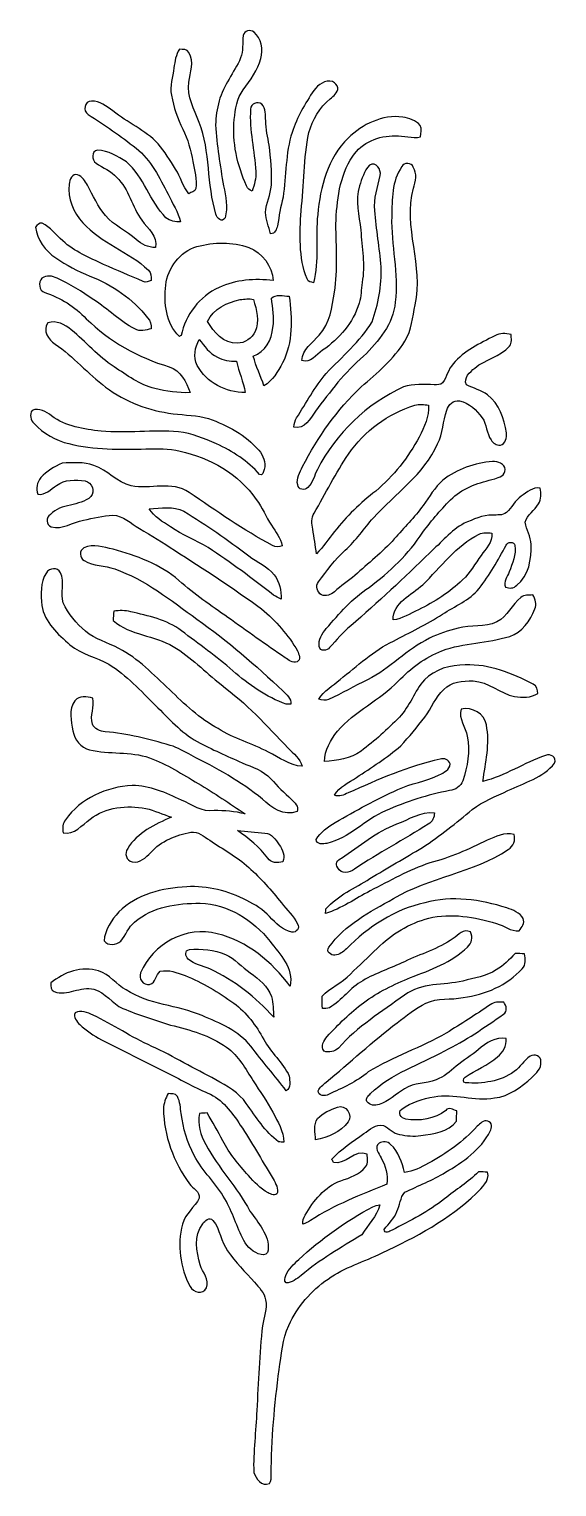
# Model space of a CAD drawing. Header units: centimetres. Extents: x -4.8 to 4.7, y -13.2 to 13.2.
import ezdxf

# ---------------------------------------------------------------- set-up
doc = ezdxf.new("R2010")
doc.units = ezdxf.units.CM
doc.header["$MEASUREMENT"] = 0
doc.layers.add('Camada 1', color=7, linetype='Continuous')

msp = doc.modelspace()

# ---------------------------------------------------------------- linework, layer by layer
at = {"layer": 'Camada 1', "color": 156}
for points, knots in [([(-0.95496, 13.04712), (-0.94014, 13.13638), (-0.8202, 13.16284), (-0.75706, 13.10781), (-0.75706, 13.10781), (-0.62089, 12.99562), (-0.58525, 12.7956), (-0.63358, 12.63156), (-0.63358, 12.63156), (-0.69249, 12.41989), (-0.82444, 12.23997), (-0.95284, 12.06535), (-0.95284, 12.06535), (-1.06749, 11.91083), (-1.0929, 11.71469), (-1.1169, 11.52913), (-1.1169, 11.52913), (-1.15639, 11.11673), (-1.05938, 10.7001), (-0.89429, 10.32369), (-0.89429, 10.32369), (-0.87841, 10.27465), (-0.83784, 10.24607), (-0.79058, 10.2309), (-0.79058, 10.2309), (-0.75035, 10.34344), (-0.71825, 10.46162), (-0.72636, 10.58192), (-0.72636, 10.58192), (-0.74753, 10.95939), (-0.84596, 11.33192), (-0.82055, 11.71151), (-0.82055, 11.71151), (-0.8202, 11.81276), (-0.69179, 11.86462), (-0.61524, 11.80641), (-0.61524, 11.80641), (-0.53974, 11.72386), (-0.54963, 11.60603), (-0.54645, 11.50267), (-0.54645, 11.50267), (-0.54645, 11.35345), (-0.50729, 11.2088), (-0.48436, 11.0624), (-0.48436, 11.0624), (-0.45366, 10.82181), (-0.43249, 10.57909), (-0.44272, 10.33638), (-0.44272, 10.33638), (-0.45366, 10.16669), (-0.5401, 10.01148), (-0.54856, 9.84179), (-0.54856, 9.84179), (-0.53903, 9.71056), (-0.4953, 9.58391), (-0.4572, 9.45868), (-0.4572, 9.45868), (-0.37711, 9.45161), (-0.34995, 9.54051), (-0.33479, 9.60261), (-0.33479, 9.60261), (-0.30198, 9.77547), (-0.27586, 9.94974), (-0.23176, 10.12048), (-0.23176, 10.12048), (-0.16968, 10.50995), (-0.19261, 10.91459), (-0.06738, 11.29312), (-0.06738, 11.29312), (0.0247, 11.56476), (0.16403, 11.8184), (0.32807, 12.05335), (0.32807, 12.05335), (0.40393, 12.15602), (0.53021, 12.25408), (0.66604, 12.21493), (0.66604, 12.21493), (0.70767, 12.18706), (0.75035, 12.15036), (0.76234, 12.09921), (0.76234, 12.09921), (0.75881, 12.01173), (0.68155, 11.95492), (0.62301, 11.8999), (0.62301, 11.8999), (0.43003, 11.7475), (0.30161, 11.52418), (0.23707, 11.28924), (0.23707, 11.28924), (0.13616, 10.82393), (0.15451, 10.34415), (0.09348, 9.87354), (0.09348, 9.87354), (0.07338, 9.46185), (0.04339, 9.02934), (0.20567, 8.63987), (0.20567, 8.63987), (0.21731, 8.58448), (0.27798, 8.58448), (0.32137, 8.56791), (0.32137, 8.56791), (0.42192, 8.97361), (0.35207, 9.39411), (0.39546, 9.80581), (0.39546, 9.80581), (0.43992, 10.30393), (0.57714, 10.83027), (0.94509, 11.19046), (0.94509, 11.19046), (1.20509, 11.43987), (1.56739, 11.62049), (1.93498, 11.56934), (1.93498, 11.56934), (2.04927, 11.54782), (2.17557, 11.51572), (2.25178, 11.42082), (2.25178, 11.42082), (2.28247, 11.35486), (2.26236, 11.28112), (2.25812, 11.21233), (2.25812, 11.21233), (2.10431, 11.17635), (1.95297, 11.23738), (1.79882, 11.23032), (1.79882, 11.23032), (1.50318, 11.23879), (1.19556, 11.11214), (1.02904, 10.86061), (1.02904, 10.86061), (0.78846, 10.49901), (0.74117, 10.0531), (0.7246, 9.62977), (0.7246, 9.62977), (0.7306, 9.2209), (0.75952, 8.80886), (0.70202, 8.40245), (0.70202, 8.40245), (0.65405, 8.13082), (0.62089, 7.83237), (0.42192, 7.62246), (0.42192, 7.62246), (0.30585, 7.48064), (0.11782, 7.36389), (0.10971, 7.1635), (0.10971, 7.1635), (0.26952, 7.10247), (0.36653, 7.27357), (0.48472, 7.34694), (0.48472, 7.34694), (0.78317, 7.55719), (1.03893, 7.84613), (1.14687, 8.20031), (1.14687, 8.20031), (1.19027, 8.3199), (1.17863, 8.44902), (1.19979, 8.57285), (1.19979, 8.57285), (1.2573, 8.88823), (1.19768, 9.20714), (1.17581, 9.52323), (1.17581, 9.52323), (1.14265, 9.78711), (1.06715, 10.06051), (1.15217, 10.32298), (1.15217, 10.32298), (1.19591, 10.45351), (1.23472, 10.59602), (1.33385, 10.69657), (1.33385, 10.69657), (1.44814, 10.77277), (1.55046, 10.6172), (1.52646, 10.51242), (1.52646, 10.51242), (1.48342, 10.30323), (1.40723, 10.09614), (1.42769, 9.87883), (1.42769, 9.87883), (1.4545, 9.53698), (1.51835, 9.19868), (1.54269, 8.85648), (1.54269, 8.85648), (1.55645, 8.51887), (1.49436, 8.1795), (1.38007, 7.8627), (1.38007, 7.8627), (1.16416, 7.50322), (0.83467, 7.23159), (0.55104, 6.9282), (0.55104, 6.9282), (0.34042, 6.68267), (0.18837, 6.3948), (0.0141, 6.12386), (0.0141, 6.12386), (-0.02046, 6.07484), (-0.02786, 6.01451), (-0.03844, 5.95665), (-0.03844, 5.95665), (0.16121, 5.90727), (0.25964, 6.10975), (0.35277, 6.24382), (0.35277, 6.24382), (0.62335, 6.59306), (0.8837, 6.95678), (1.22765, 7.23935), (1.22765, 7.23935), (1.49048, 7.50958), (1.77024, 7.82214), (1.7974, 8.21689), (1.7974, 8.21689), (1.86655, 8.73689), (1.71803, 9.25195), (1.73637, 9.77194), (1.73637, 9.77194), (1.74412, 10.07604), (1.73284, 10.414), (1.91876, 10.67329), (1.91876, 10.67329), (1.95615, 10.75372), (2.09973, 10.75055), (2.12619, 10.66235), (2.12619, 10.66235), (2.20062, 10.54487), (2.165, 10.40482), (2.13184, 10.28029), (2.13184, 10.28029), (1.9364, 9.58215), (2.32304, 8.87236), (2.16146, 8.17138), (2.16146, 8.17138), (2.10925, 7.95019), (2.09761, 7.71207), (1.9759, 7.51346), (1.9759, 7.51346), (1.77341, 7.18397), (1.47002, 6.93596), (1.18285, 6.68372), (1.18285, 6.68372), (0.74612, 6.27133), (0.39616, 5.77391), (0.12276, 5.24087), (0.12276, 5.24087), (0.07196, 5.1382), (0.00105, 5.02884), (0.03457, 4.90926), (0.03457, 4.90926), (0.03986, 4.81894), (0.16474, 4.8013), (0.21836, 4.86163), (0.21836, 4.86163), (0.30973, 4.94875), (0.33372, 5.07858), (0.39017, 5.18724), (0.39017, 5.18724), (0.72248, 5.84234), (1.2841, 6.3768), (1.95014, 6.68372), (1.95014, 6.68372), (2.13006, 6.7391), (2.32056, 6.72535), (2.50613, 6.72358), (2.50613, 6.72358), (2.55798, 6.72535), (2.61902, 6.71512), (2.65818, 6.75922), (2.65818, 6.75922), (2.73332, 6.86611), (2.75943, 7.00122), (2.84656, 7.1014), (2.84656, 7.1014), (3.04517, 7.33989), (3.3334, 7.47077), (3.60257, 7.61118), (3.60257, 7.61118), (3.69359, 7.66056), (3.79871, 7.65174), (3.89748, 7.63551), (3.89748, 7.63551), (3.89643, 7.56496), (3.9236, 7.47854), (3.86537, 7.42244), (3.86537, 7.42244), (3.70311, 7.22558), (3.42935, 7.18819), (3.24061, 7.02451), (3.24061, 7.02451), (3.15241, 6.95254), (3.03001, 6.85163), (3.08856, 6.72287), (3.08856, 6.72287), (3.21274, 6.65514), (3.35879, 6.62975), (3.47132, 6.53944), (3.47132, 6.53944), (3.68123, 6.37645), (3.77718, 6.1087), (3.81316, 5.85328), (3.81316, 5.85328), (3.81776, 5.77037), (3.80118, 5.64832), (3.70275, 5.62926), (3.70275, 5.62926), (3.63502, 5.62573), (3.57011, 5.66632), (3.53484, 5.72275), (3.53484, 5.72275), (3.45157, 5.84446), (3.45863, 6.00497), (3.37326, 6.12527), (3.37326, 6.12527), (3.27377, 6.26568), (3.13619, 6.39375), (2.96333, 6.43008), (2.96333, 6.43008), (2.85291, 6.45371), (2.76436, 6.35565), (2.73332, 6.26039), (2.73332, 6.26039), (2.66347, 6.06107), (2.66417, 5.84164), (2.5668, 5.65114), (2.5668, 5.65114), (2.3181, 5.09798), (1.80021, 4.74802), (1.40299, 4.31129), (1.40299, 4.31129), (1.23119, 4.11868), (1.08973, 3.89819), (0.8957, 3.72604), (0.8957, 3.72604), (0.7052, 3.56059), (0.5595, 3.3535), (0.40957, 3.15277), (0.40957, 3.15277), (0.34924, 3.07764), (0.38629, 2.96438), (0.46389, 2.91711), (0.46389, 2.91711), (0.54645, 2.88854), (0.635, 2.91429), (0.69744, 2.9732), (0.69744, 2.9732), (0.81738, 3.07728), (0.94438, 3.17287), (1.07068, 3.26918), (1.07068, 3.26918), (1.3081, 3.48967), (1.56739, 3.68757), (1.78257, 3.93171), (1.78257, 3.93171), (1.95721, 4.13315), (2.14911, 4.32011), (2.30504, 4.53743), (2.30504, 4.53743), (2.42111, 4.69087), (2.51142, 4.86726), (2.66206, 4.9918), (2.66206, 4.9918), (2.91429, 5.20171), (3.24097, 5.30331), (3.56305, 5.33576), (3.56305, 5.33576), (3.65512, 5.33822), (3.78283, 5.29307), (3.78848, 5.18548), (3.78848, 5.18548), (3.79976, 5.07893), (3.67805, 5.04789), (3.60009, 5.02002), (3.60009, 5.02002), (3.33021, 4.95158), (3.04658, 4.8715), (2.83986, 4.67465), (2.83986, 4.67465), (2.64054, 4.48451), (2.46415, 4.27177), (2.2987, 4.052), (2.2987, 4.052), (2.04576, 3.65653), (1.69474, 3.33409), (1.32503, 3.04977), (1.32503, 3.04977), (1.02164, 2.85396), (0.78281, 2.57915), (0.55068, 2.30645), (0.55068, 2.30645), (0.47483, 2.21721), (0.40252, 2.10255), (0.42298, 1.98049), (0.42298, 1.98049), (0.43638, 1.88736), (0.5669, 1.90146), (0.61207, 1.96249), (0.61207, 1.96249), (0.73342, 2.09937), (0.85054, 2.24155), (0.99447, 2.35654), (0.99447, 2.35654), (1.48766, 2.77917), (1.95932, 3.22545), (2.42288, 3.68017), (2.42288, 3.68017), (2.63102, 3.85833), (2.80282, 4.08445), (3.0487, 4.21393), (3.0487, 4.21393), (3.21168, 4.28412), (3.37889, 4.36386), (3.56059, 4.36104), (3.56059, 4.36104), (3.64455, 4.36986), (3.74227, 4.34833), (3.81212, 4.40831), (3.81212, 4.40831), (3.91407, 4.49545), (3.96804, 4.62667), (4.07987, 4.70358), (4.07987, 4.70358), (4.18324, 4.77448), (4.288, 4.87432), (4.42419, 4.85281), (4.42419, 4.85281), (4.43583, 4.75684), (4.45347, 4.6496), (4.39242, 4.56564), (4.39242, 4.56564), (4.32859, 4.44217), (4.18182, 4.37303), (4.15183, 4.23192), (4.15183, 4.23192), (4.17371, 4.09539), (4.25343, 3.97262), (4.25838, 3.83151), (4.25838, 3.83151), (4.26861, 3.56658), (4.21957, 3.26672), (4.00015, 3.09104), (4.00015, 3.09104), (3.94864, 3.03388), (3.86574, 3.02789), (3.79871, 3.05788), (3.79871, 3.05788), (3.75038, 3.15489), (3.82905, 3.24555), (3.8615, 3.3334), (3.8615, 3.3334), (3.92182, 3.48438), (3.99133, 3.64666), (3.96662, 3.81212), (3.96662, 3.81212), (3.95746, 3.88832), (3.82798, 3.88372), (3.80646, 3.81635), (3.80646, 3.81635), (3.66077, 3.54507), (3.50979, 3.27413), (3.31752, 3.03247), (3.31752, 3.03247), (3.14359, 2.81763), (2.88042, 2.71356), (2.65394, 2.5675), (2.65394, 2.5675), (2.37031, 2.38371), (2.06516, 2.23801), (1.76635, 2.08173), (1.76635, 2.08173), (1.40616, 1.90782), (1.11337, 1.62947), (0.80044, 1.38606), (0.80044, 1.38606), (0.66886, 1.27105), (0.51011, 1.17897), (0.41627, 1.02658), (0.41627, 1.02658), (0.47412, 1.01811), (0.53622, 0.99342), (0.59231, 1.02446), (0.59231, 1.02446), (0.83538, 1.12713), (1.05903, 1.27), (1.29928, 1.37865), (1.29928, 1.37865), (1.7039, 1.58184), (2.01117, 1.93498), (2.42005, 2.13184), (2.42005, 2.13184), (2.58339, 2.21473), (2.75943, 2.268), (2.93652, 2.31281), (2.93652, 2.31281), (3.16759, 2.37418), (3.41982, 2.32728), (3.64172, 2.42675), (3.64172, 2.42675), (3.83399, 2.52518), (3.90983, 2.74425), (4.07423, 2.87231), (4.07423, 2.87231), (4.13385, 2.92522), (4.21781, 2.90971), (4.29083, 2.91535), (4.29083, 2.91535), (4.33139, 2.83703), (4.37303, 2.74849), (4.32576, 2.66276), (4.32576, 2.66276), (4.24709, 2.44827), (4.09821, 2.23626), (3.87139, 2.16429), (3.87139, 2.16429), (3.47062, 2.04328), (3.03954, 2.05387), (2.64548, 1.905), (2.64548, 1.905), (2.3428, 1.78788), (2.07892, 1.5875), (1.85384, 1.35643), (1.85384, 1.35643), (1.52152, 1.01177), (1.06503, 0.81314), (0.7514, 0.44838), (0.7514, 0.44838), (0.629, 0.29033), (0.52, 0.10442), (0.51929, -0.10125), (0.51929, -0.10125), (0.74719, -0.08183), (0.99201, -0.05537), (1.17968, 0.08819), (1.17968, 0.08819), (1.4298, 0.27023), (1.65805, 0.48153), (1.87395, 0.70309), (1.87395, 0.70309), (2.06621, 0.89887), (2.14488, 1.17439), (2.32762, 1.37724), (2.32762, 1.37724), (2.51953, 1.57056), (2.8007, 1.65311), (3.06811, 1.64818), (3.06811, 1.64818), (3.50307, 1.66792), (3.919, 1.49754), (4.29648, 1.2975), (4.29648, 1.2975), (4.3702, 1.27353), (4.37303, 1.1945), (4.38326, 1.12959), (4.38326, 1.12959), (4.2552, 1.05268), (4.10138, 1.05657), (3.95817, 1.07492), (3.95817, 1.07492), (3.69605, 1.13488), (3.48684, 1.34443), (3.21062, 1.35819), (3.21062, 1.35819), (3.02541, 1.36418), (2.81235, 1.34584), (2.67794, 1.20227), (2.67794, 1.20227), (2.52552, 1.06291), (2.45816, 0.86113), (2.33257, 0.70131), (2.33257, 0.70131), (2.19533, 0.52246), (2.05281, 0.34712), (1.89793, 0.18345), (1.89793, 0.18345), (1.64958, -0.0321), (1.37159, -0.21025), (1.09643, -0.38946), (1.09643, -0.38946), (0.95391, -0.48224), (0.78916, -0.55915), (0.69849, -0.71084), (0.69849, -0.71084), (0.78422, -0.74648), (0.86995, -0.70414), (0.94862, -0.66993), (0.94862, -0.66993), (1.48766, -0.42932), (2.03059, -0.18379), (2.61055, -0.05891), (2.61055, -0.05891), (2.68569, -0.03457), (2.77035, -0.06526), (2.79576, -0.14464), (2.79576, -0.14464), (2.78553, -0.25152), (2.67864, -0.30232), (2.59326, -0.34254), (2.59326, -0.34254), (2.35374, -0.45861), (2.08704, -0.49954), (1.84431, -0.60783), (1.84431, -0.60783), (1.45661, -0.78493), (1.08267, -0.99024), (0.71437, -1.20402), (0.71437, -1.20402), (0.58349, -1.28658), (0.44484, -1.37724), (0.36865, -1.51553), (0.36865, -1.51553), (0.37112, -1.60901), (0.49742, -1.59914), (0.56198, -1.58291), (0.56198, -1.58291), (0.96697, -1.49048), (1.2513, -1.15464), (1.62453, -0.99236), (1.62453, -0.99236), (1.99565, -0.82902), (2.38371, -0.70026), (2.78377, -0.62864), (2.78377, -0.62864), (2.88678, -0.61419), (2.99049, -0.55386), (3.02224, -0.44908), (3.02224, -0.44908), (3.10797, -0.1919), (3.15911, 0.08678), (3.10303, 0.3563), (3.10303, 0.3563), (3.07622, 0.52492), (2.93722, 0.67132), (2.99295, 0.84983), (2.99295, 0.84983), (3.18947, 0.89181), (3.41383, 0.76763), (3.44981, 0.56339), (3.44981, 0.56339), (3.5172, 0.22331), (3.43429, -0.12206), (3.38737, -0.45966), (3.38737, -0.45966), (3.7867, -0.36442), (4.13244, -0.12381), (4.51838, 0.00811), (4.51838, 0.00811), (4.61432, 0.04692), (4.72546, -0.02151), (4.68488, -0.13053), (4.68488, -0.13053), (4.4764, -0.39758), (4.13315, -0.48506), (3.84069, -0.62547), (3.84069, -0.62547), (3.62267, -0.73554), (3.38561, -0.81526), (3.19475, -0.97189), (3.19475, -0.97189), (2.90089, -1.2086), (2.61267, -1.45415), (2.292, -1.65522), (2.292, -1.65522), (1.97801, -1.84962), (1.65417, -2.02742), (1.3402, -2.22215), (1.3402, -2.22215), (1.06785, -2.39323), (0.76059, -2.52236), (0.54504, -2.77001), (0.54504, -2.77001), (0.54256, -2.79082), (0.53728, -2.83279), (0.53481, -2.85396), (0.53481, -2.85396), (0.82656, -2.76472), (1.07738, -2.58375), (1.34549, -2.44369), (1.34549, -2.44369), (1.69898, -2.26201), (2.04752, -2.06409), (2.42534, -1.9371), (2.42534, -1.9371), (2.79047, -1.85173), (3.12807, -1.68451), (3.46604, -1.52717), (3.46604, -1.52717), (3.61914, -1.46261), (3.77859, -1.37865), (3.9504, -1.41958), (3.9504, -1.41958), (3.98497, -1.52576), (3.93946, -1.63547), (3.84598, -1.69403), (3.84598, -1.69403), (3.21203, -2.11912), (2.41864, -2.19251), (1.76742, -2.58268), (1.76742, -2.58268), (1.34338, -2.82292), (0.88547, -3.05469), (0.59972, -3.46533), (0.59972, -3.46533), (0.53903, -3.53835), (0.63465, -3.61562), (0.70801, -3.60961), (0.70801, -3.60961), (0.7888, -3.5955), (0.85936, -3.54929), (0.91651, -3.49215), (0.91651, -3.49215), (1.30281, -3.0935), (1.79139, -2.78095), (2.3368, -2.65711), (2.3368, -2.65711), (2.82504, -2.52341), (3.34362, -2.60068), (3.81847, -2.75132), (3.81847, -2.75132), (3.92711, -2.7933), (4.05482, -2.8342), (4.1148, -2.94252), (4.1148, -2.94252), (4.15113, -3.02612), (4.09187, -3.10232), (4.04388, -3.16547), (4.04388, -3.16547), (3.89078, -3.18347), (3.7726, -3.06951), (3.63114, -3.03459), (3.63114, -3.03459), (3.23744, -2.91499), (2.81269, -2.83951), (2.40629, -2.93863), (2.40629, -2.93863), (2.05281, -3.03035), (1.73177, -3.22826), (1.47355, -3.48438), (1.47355, -3.48438), (1.31726, -3.64596), (1.1437, -3.78882), (0.98707, -3.9504), (0.98707, -3.9504), (0.8375, -4.11161), (0.62371, -4.19169), (0.47378, -4.35222), (0.47378, -4.35222), (0.47271, -4.4263), (0.47483, -4.50003), (0.48012, -4.57412), (0.48012, -4.57412), (0.5228, -4.56988), (0.56938, -4.57799), (0.60995, -4.5593), (0.60995, -4.5593), (0.83219, -4.42382), (0.98495, -4.20088), (1.21038, -4.07), (1.21038, -4.07), (1.4485, -3.92818), (1.71626, -3.8481), (1.96497, -3.72745), (1.96497, -3.72745), (2.25848, -3.58563), (2.57844, -3.49462), (2.84762, -3.30517), (2.84762, -3.30517), (2.94464, -3.24131), (3.03388, -3.12137), (3.16194, -3.18769), (3.16194, -3.18769), (3.2064, -3.28365), (3.18805, -3.3909), (3.10761, -3.4618), (3.10761, -3.4618), (2.82117, -3.73591), (2.44193, -3.87879), (2.07503, -4.01038), (2.07503, -4.01038), (1.77977, -4.13914), (1.48271, -4.27389), (1.22519, -4.4704), (1.22519, -4.4704), (0.98354, -4.64855), (0.76975, -4.86127), (0.5662, -5.08105), (0.5662, -5.08105), (0.51011, -5.1509), (0.43709, -5.26167), (0.50977, -5.34458), (0.50977, -5.34458), (0.59901, -5.38373), (0.70309, -5.35128), (0.77399, -5.29061), (0.77399, -5.29061), (1.11019, -4.90185), (1.55645, -4.63267), (1.96814, -4.3321), (1.96814, -4.3321), (2.27329, -4.09999), (2.67299, -4.15819), (3.02612, -4.07704), (3.02612, -4.07704), (3.23003, -4.02237), (3.44523, -3.98921), (3.62725, -3.87561), (3.62725, -3.87561), (3.76202, -3.80152), (3.86326, -3.68477), (3.97121, -3.57823), (3.97121, -3.57823), (4.02766, -3.57893), (4.08445, -3.58174), (4.14126, -3.58527), (4.14126, -3.58527), (4.15254, -3.67629), (4.17512, -3.78178), (4.09928, -3.85268), (4.09928, -3.85268), (3.82269, -4.15008), (3.43181, -4.32859), (3.03035, -4.37373), (3.03035, -4.37373), (2.80704, -4.42029), (2.56716, -4.37902), (2.35479, -4.47428), (2.35479, -4.47428), (2.16675, -4.57059), (2.00025, -4.70288), (1.83373, -4.832), (1.83373, -4.832), (1.38923, -5.17172), (0.97683, -5.55096), (0.54715, -5.90902), (0.54715, -5.90902), (0.496, -5.95736), (0.43249, -5.99934), (0.40323, -6.06602), (0.40323, -6.06602), (0.40498, -6.1602), (0.52882, -6.16584), (0.59231, -6.12951), (0.59231, -6.12951), (0.84242, -6.01274), (1.09926, -5.90303), (1.31056, -5.72099), (1.31056, -5.72099), (1.76001, -5.44547), (2.268, -5.2825), (2.7245, -5.01931), (2.7245, -5.01931), (2.99225, -4.85315), (3.25931, -4.68558), (3.51825, -4.50568), (3.51825, -4.50568), (3.58846, -4.45135), (3.67911, -4.45805), (3.76273, -4.45664), (3.76273, -4.45664), (3.81423, -4.52191), (3.84104, -4.62455), (3.75742, -4.67818), (3.75742, -4.67818), (3.417, -4.91912), (3.06916, -5.15443), (2.69521, -5.34246), (2.69521, -5.34246), (2.24084, -5.58587), (1.72931, -5.74852), (1.35325, -6.11575), (1.35325, -6.11575), (1.31621, -6.1528), (1.2513, -6.20006), (1.28588, -6.25968), (1.28588, -6.25968), (1.33843, -6.32071), (1.43157, -6.34787), (1.506, -6.31013), (1.506, -6.31013), (1.68168, -6.25333), (1.81468, -6.12174), (1.96814, -6.0258), (1.96814, -6.0258), (2.14029, -5.91609), (2.35479, -5.94006), (2.53929, -5.86422), (2.53929, -5.86422), (2.68111, -5.81695), (2.79223, -5.71394), (2.90512, -5.62044), (2.90512, -5.62044), (3.03213, -5.51039), (3.18065, -5.42854), (3.30553, -5.316), (3.30553, -5.316), (3.44134, -5.1964), (3.61631, -5.08282), (3.80576, -5.11632), (3.80576, -5.11632), (3.82798, -5.25003), (3.75002, -5.36857), (3.64949, -5.44829), (3.64949, -5.44829), (3.47909, -5.60775), (3.25296, -5.68325), (3.06704, -5.81942), (3.06704, -5.81942), (3.02506, -5.836), (3.01871, -5.92349), (3.07445, -5.91889), (3.07445, -5.91889), (3.37643, -5.94465), (3.70134, -5.89385), (3.95357, -5.71641), (3.95357, -5.71641), (4.06576, -5.64056), (4.1275, -5.51074), (4.24144, -5.43877), (4.24144, -5.43877), (4.31765, -5.38161), (4.45169, -5.43913), (4.43793, -5.54073), (4.43793, -5.54073), (4.45169, -5.66242), (4.34939, -5.74745), (4.27073, -5.82329), (4.27073, -5.82329), (4.07846, -5.99369), (3.86221, -6.16761), (3.59657, -6.193), (3.59657, -6.193), (3.23108, -6.25686), (2.86773, -6.10446), (2.50296, -6.17326), (2.50296, -6.17326), (2.29693, -6.2103), (2.08421, -6.26816), (1.91664, -6.39762), (1.91664, -6.39762), (1.82915, -6.45371), (1.90994, -6.56483), (1.98861, -6.57542), (1.98861, -6.57542), (2.23801, -6.62023), (2.51142, -6.57859), (2.71356, -6.41809), (2.71356, -6.41809), (2.77176, -6.35458), (2.84833, -6.40644), (2.91217, -6.43008), (2.91217, -6.43008), (2.91146, -6.49145), (2.91146, -6.55319), (2.91007, -6.61492), (2.91007, -6.61492), (2.75271, -6.80578), (2.49237, -6.84883), (2.26024, -6.87563), (2.26024, -6.87563), (2.13218, -6.89609), (2.00306, -6.87704), (1.87642, -6.85729), (1.87642, -6.85729), (1.76318, -6.83577), (1.68485, -6.74299), (1.58644, -6.69149), (1.58644, -6.69149), (1.44673, -6.65973), (1.33772, -6.76804), (1.23155, -6.8393), (1.23155, -6.8393), (1.03328, -6.98605), (0.81455, -7.11446), (0.65405, -7.30496), (0.65405, -7.30496), (0.66075, -7.31943), (0.67451, -7.348), (0.68121, -7.36247), (0.68121, -7.36247), (0.90523, -7.41291), (1.06574, -7.11517), (1.28834, -7.21359), (1.28834, -7.21359), (1.29611, -7.28873), (1.31621, -7.37446), (1.264, -7.43973), (1.264, -7.43973), (1.15288, -7.57765), (0.97754, -7.63834), (0.81526, -7.69267), (0.81526, -7.69267), (0.52246, -7.79885), (0.3182, -8.05461), (0.16791, -8.31673), (0.16791, -8.31673), (0.13616, -8.36471), (0.12629, -8.42186), (0.12381, -8.47901), (0.12381, -8.47901), (0.17251, -8.46172), (0.22189, -8.44337), (0.26528, -8.4148), (0.26528, -8.4148), (0.69391, -8.13047), (1.17756, -7.94773), (1.65028, -7.75299), (1.65028, -7.75299), (1.66582, -7.58754), (1.6263, -7.42102), (1.54235, -7.2785), (1.54235, -7.2785), (1.49895, -7.19701), (1.41817, -7.09224), (1.50671, -7.0104), (1.50671, -7.0104), (1.57198, -6.98146), (1.66475, -6.97652), (1.71591, -7.03509), (1.71591, -7.03509), (1.85632, -7.16879), (1.92158, -7.35894), (1.96814, -7.54274), (1.96814, -7.54274), (2.12548, -7.52968), (2.26377, -7.44819), (2.401, -7.37729), (2.401, -7.37729), (2.72979, -7.20407), (3.02965, -6.97652), (3.28541, -6.70701), (3.28541, -6.70701), (3.33657, -6.65797), (3.39583, -6.58354), (3.47591, -6.6167), (3.47591, -6.6167), (3.5574, -6.63256), (3.55564, -6.73946), (3.5193, -6.79662), (3.5193, -6.79662), (3.3461, -7.12998), (3.02894, -7.35787), (2.70898, -7.53886), (2.70898, -7.53886), (2.47509, -7.68314), (2.21791, -7.78333), (1.97097, -7.90187), (1.97097, -7.90187), (1.88806, -7.99747), (1.88489, -8.13788), (1.82774, -8.24934), (1.82774, -8.24934), (1.78152, -8.37671), (1.67886, -8.46842), (1.60197, -8.57603), (1.60197, -8.57603), (1.60619, -8.65964), (1.70215, -8.60989), (1.74237, -8.58767), (1.74237, -8.58767), (2.0694, -8.41621), (2.40242, -8.25076), (2.69309, -8.0204), (2.69309, -8.0204), (2.89594, -7.856), (3.12032, -7.7163), (3.30658, -7.53215), (3.30658, -7.53215), (3.36161, -7.53215), (3.41665, -7.53426), (3.47203, -7.53709), (3.47203, -7.53709), (3.51508, -7.70395), (3.36585, -7.81473), (3.26602, -7.92268), (3.26602, -7.92268), (2.77847, -8.39435), (2.16992, -8.71395), (1.56138, -9.00077), (1.56138, -9.00077), (1.23647, -9.16057), (0.87948, -9.25795), (0.58454, -9.47454), (0.58454, -9.47454), (0.27622, -9.68233), (0.0247, -9.97513), (-0.12876, -10.31416), (-0.12876, -10.31416), (-0.24341, -10.56569), (-0.25822, -10.84579), (-0.3048, -11.11462), (-0.3048, -11.11462), (-0.38417, -11.74608), (-0.44696, -12.38144), (-0.44484, -13.01891), (-0.44484, -13.01891), (-0.44555, -13.07253), (-0.44662, -13.12969), (-0.478, -13.17659), (-0.478, -13.17659), (-0.6177, -13.23693), (-0.72354, -13.08981), (-0.76164, -12.97481), (-0.76164, -12.97481), (-0.77611, -12.60052), (-0.71861, -12.22728), (-0.70908, -11.85333), (-0.70908, -11.85333), (-0.67592, -11.34145), (-0.66145, -10.82815), (-0.6043, -10.3184), (-0.6043, -10.3184), (-0.58032, -10.16316), (-0.51788, -10.00865), (-0.54715, -9.8499), (-0.54715, -9.8499), (-0.56938, -9.72114), (-0.6671, -9.62659), (-0.74824, -9.53169), (-0.74824, -9.53169), (-0.91792, -9.3479), (-1.0922, -9.16693), (-1.23647, -8.96196), (-1.23647, -8.96196), (-1.35536, -8.79369), (-1.37159, -8.57179), (-1.50071, -8.41092), (-1.50071, -8.41092), (-1.56174, -8.34424), (-1.65099, -8.41445), (-1.68521, -8.47514), (-1.68521, -8.47514), (-1.85173, -8.6868), (-1.80269, -8.97819), (-1.73107, -9.21702), (-1.73107, -9.21702), (-1.69121, -9.35355), (-1.55187, -9.48302), (-1.62065, -9.63329), (-1.62065, -9.63329), (-1.67252, -9.76558), (-1.86548, -9.71549), (-1.91593, -9.60825), (-1.91593, -9.60825), (-2.09585, -9.26535), (-2.14948, -8.85577), (-2.05458, -8.48006), (-2.05458, -8.48006), (-2.00695, -8.29027), (-1.83127, -8.17597), (-1.74766, -8.00664), (-1.74766, -8.00664), (-1.73496, -7.88916), (-1.86937, -7.83449), (-1.92617, -7.747), (-1.92617, -7.747), (-2.21791, -7.35753), (-2.38901, -6.87492), (-2.39713, -6.38739), (-2.39713, -6.38739), (-2.39676, -6.28967), (-2.35408, -6.20006), (-2.31386, -6.11363), (-2.31386, -6.11363), (-2.25672, -6.12457), (-2.17664, -6.10234), (-2.14524, -6.16654), (-2.14524, -6.16654), (-2.09337, -6.26145), (-2.09303, -6.37363), (-2.07362, -6.47805), (-2.07362, -6.47805), (-2.04328, -6.74193), (-1.96778, -7.00158), (-1.84114, -7.23547), (-1.84114, -7.23547), (-1.6905, -7.52157), (-1.44463, -7.74206), (-1.2834, -8.02145), (-1.2834, -8.02145), (-1.14828, -8.2624), (-1.07138, -8.53052), (-0.94121, -8.77359), (-0.94121, -8.77359), (-0.8777, -8.89528), (-0.76517, -8.99617), (-0.63005, -9.0297), (-0.63005, -9.0297), (-0.57643, -9.04275), (-0.50058, -9.01982), (-0.50305, -8.95278), (-0.50305, -8.95278), (-0.47271, -8.66951), (-0.68791, -8.45784), (-0.83149, -8.24123), (-0.83149, -8.24123), (-1.05833, -7.81402), (-1.4037, -7.46407), (-1.63264, -7.03826), (-1.63264, -7.03826), (-1.72402, -6.86435), (-1.78293, -6.67066), (-1.74519, -6.47312), (-1.74519, -6.47312), (-1.69898, -6.46959), (-1.6524, -6.46677), (-1.60584, -6.46499), (-1.60584, -6.46499), (-1.506, -6.6301), (-1.41286, -6.79944), (-1.32362, -6.97089), (-1.32362, -6.97089), (-1.20543, -7.20443), (-1.0287, -7.40056), (-0.86042, -7.59882), (-0.86042, -7.59882), (-0.75564, -7.71735), (-0.64065, -7.83025), (-0.50411, -7.91174), (-0.50411, -7.91174), (-0.45154, -7.93574), (-0.36405, -7.98159), (-0.33197, -7.90363), (-0.33197, -7.90363), (-0.3249, -7.80133), (-0.38028, -7.71136), (-0.42932, -7.62669), (-0.42932, -7.62669), (-0.62159, -7.31273), (-0.80362, -6.99206), (-1.00541, -6.68372), (-1.00541, -6.68372), (-1.16346, -6.46007), (-1.32785, -6.21383), (-1.59137, -6.10622), (-1.59137, -6.10622), (-1.8609, -5.99968), (-2.10643, -5.84517), (-2.36643, -5.71958), (-2.36643, -5.71958), (-2.75025, -5.52626), (-3.13548, -5.33646), (-3.51825, -5.14139), (-3.51825, -5.14139), (-3.66253, -5.06976), (-3.79377, -4.97346), (-3.91195, -4.86445), (-3.91195, -4.86445), (-3.96662, -4.80976), (-4.03542, -4.7318), (-3.99625, -4.6496), (-3.99625, -4.6496), (-3.89113, -4.59176), (-3.77155, -4.6496), (-3.67276, -4.69406), (-3.67276, -4.69406), (-3.30904, -4.86657), (-2.97497, -5.09481), (-2.60738, -5.25955), (-2.60738, -5.25955), (-2.21262, -5.443), (-1.83868, -5.66632), (-1.45062, -5.86317), (-1.45062, -5.86317), (-1.24848, -5.97958), (-1.03046, -6.09458), (-0.89712, -6.29391), (-0.89712, -6.29391), (-0.72178, -6.53979), (-0.55703, -6.80507), (-0.31362, -6.99065), (-0.31362, -6.99065), (-0.28928, -6.99135), (-0.24024, -6.9924), (-0.2159, -6.99311), (-0.2159, -6.99311), (-0.22224, -6.7952), (-0.32985, -6.62445), (-0.41627, -6.45337), (-0.41627, -6.45337), (-0.51964, -6.25474), (-0.65263, -6.07447), (-0.77011, -5.88468), (-0.77011, -5.88468), (-0.91193, -5.66773), (-1.03786, -5.42924), (-1.25341, -5.27473), (-1.25341, -5.27473), (-1.55609, -5.06482), (-1.91452, -4.95793), (-2.26905, -4.87398), (-2.26905, -4.87398), (-2.55834, -4.77838), (-2.8508, -4.69089), (-3.13231, -4.57305), (-3.13231, -4.57305), (-3.3288, -4.4898), (-3.44487, -4.27777), (-3.6576, -4.22485), (-3.6576, -4.22485), (-3.89924, -4.15783), (-4.13773, -4.35997), (-4.37479, -4.2679), (-4.37479, -4.2679), (-4.44675, -4.2485), (-4.42911, -4.16594), (-4.43547, -4.10986), (-4.43547, -4.10986), (-4.19981, -3.91688), (-3.87173, -3.79411), (-3.57082, -3.89431), (-3.57082, -3.89431), (-3.36937, -3.95216), (-3.25191, -4.14231), (-3.07128, -4.23757), (-3.07128, -4.23757), (-2.65782, -4.50814), (-2.14383, -4.51026), (-1.69862, -4.70322), (-1.69862, -4.70322), (-1.37724, -4.83658), (-1.0354, -4.97874), (-0.81314, -5.25885), (-0.81314, -5.25885), (-0.60713, -5.53225), (-0.38206, -5.7912), (-0.17426, -6.06319), (-0.17426, -6.06319), (-0.07972, -6.02192), (-0.11818, -5.88044), (-0.11888, -5.79649), (-0.11888, -5.79649), (-0.23459, -5.55059), (-0.45473, -5.37386), (-0.58278, -5.13537), (-0.58278, -5.13537), (-0.71649, -4.88244), (-0.89288, -4.64714), (-1.12572, -4.47745), (-1.12572, -4.47745), (-1.39876, -4.27813), (-1.69192, -4.10279), (-2.00695, -3.97827), (-2.00695, -3.97827), (-2.14877, -3.92535), (-2.30046, -3.8615), (-2.45426, -3.90065), (-2.45426, -3.90065), (-2.54494, -3.95427), (-2.52942, -4.11551), (-2.64759, -4.13702), (-2.64759, -4.13702), (-2.76083, -4.15571), (-2.85891, -4.0326), (-2.81023, -3.92747), (-2.81023, -3.92747), (-2.59679, -3.40642), (-1.9759, -3.0667), (-1.42416, -3.22014), (-1.42416, -3.22014), (-0.88229, -3.34926), (-0.4339, -3.72957), (-0.10512, -4.1663), (-0.10512, -4.1663), (-0.03527, -3.84281), (-0.28397, -3.59021), (-0.46708, -3.35879), (-0.46708, -3.35879), (-0.77257, -2.97074), (-1.22802, -2.68286), (-1.73143, -2.66734), (-1.73143, -2.66734), (-2.14453, -2.66242), (-2.59326, -2.73227), (-2.91853, -3.00777), (-2.91853, -3.00777), (-3.03423, -3.09879), (-3.07869, -3.24484), (-3.16971, -3.35562), (-3.16971, -3.35562), (-3.25225, -3.42123), (-3.40184, -3.44594), (-3.47132, -3.34785), (-3.47132, -3.34785), (-3.45968, -3.14783), (-3.33587, -2.9711), (-3.2071, -2.82434), (-3.2071, -2.82434), (-2.88466, -2.50331), (-2.41757, -2.39148), (-1.97696, -2.36855), (-1.97696, -2.36855), (-1.59878, -2.34597), (-1.22237, -2.44544), (-0.88759, -2.61761), (-0.88759, -2.61761), (-0.73766, -2.69487), (-0.59019, -2.78341), (-0.47519, -2.909), (-0.47519, -2.909), (-0.36335, -3.02894), (-0.23917, -3.16089), (-0.07055, -3.19088), (-0.07055, -3.19088), (0.00669, -3.20781), (0.07972, -3.10761), (0.03069, -3.04165), (0.03069, -3.04165), (-0.03915, -2.89665), (-0.16262, -2.78729), (-0.26105, -2.66206), (-0.26105, -2.66206), (-0.44167, -2.43275), (-0.63641, -2.21368), (-0.85336, -2.01753), (-0.85336, -2.01753), (-1.06539, -1.82174), (-1.32432, -1.68875), (-1.55963, -1.52435), (-1.55963, -1.52435), (-1.66652, -1.46437), (-1.76705, -1.35466), (-1.90076, -1.38324), (-1.90076, -1.38324), (-2.17099, -1.42804), (-2.44052, -1.54057), (-2.62784, -1.74695), (-2.62784, -1.74695), (-2.71322, -1.8415), (-2.82397, -1.9431), (-2.96262, -1.9191), (-2.96262, -1.9191), (-3.07092, -1.89688), (-3.11043, -1.76142), (-3.04482, -1.6771), (-3.04482, -1.6771), (-2.8716, -1.38888), (-2.55057, -1.2393), (-2.25424, -1.10842), (-2.25424, -1.10842), (-2.40841, -1.05587), (-2.55798, -0.98918), (-2.71604, -0.95003), (-2.71604, -0.95003), (-3.06, -0.8883), (-3.44099, -0.92075), (-3.72356, -1.14511), (-3.72356, -1.14511), (-3.87456, -1.24495), (-4.01038, -1.43898), (-4.21428, -1.39206), (-4.21428, -1.39206), (-4.22556, -1.31056), (-4.22627, -1.22237), (-4.17089, -1.15569), (-4.17089, -1.15569), (-3.89819, -0.77011), (-3.42864, -0.55562), (-2.96367, -0.53552), (-2.96367, -0.53552), (-2.64724, -0.53798), (-2.3502, -0.66392), (-2.07151, -0.80327), (-2.07151, -0.80327), (-1.87959, -0.87665), (-1.69862, -1.02446), (-1.48201, -0.9906), (-1.48201, -0.9906), (-1.29329, -0.98636), (-1.10277, -1.00153), (-0.92004, -1.05092), (-0.92004, -1.05092), (-1.1952, -0.85619), (-1.4799, -0.67556), (-1.76635, -0.49812), (-1.76635, -0.49812), (-2.05458, -0.33338), (-2.33503, -0.14922), (-2.64795, -0.03315), (-2.64795, -0.03315), (-2.99861, 0.08854), (-3.37784, 0.02575), (-3.73486, 0.11112), (-3.73486, 0.11112), (-3.89536, 0.14851), (-4.01072, 0.2935), (-4.03542, 0.45261), (-4.03542, 0.45261), (-4.07141, 0.63076), (-4.11833, 0.84208), (-4.00015, 0.99976), (-4.00015, 0.99976), (-3.91971, 1.10031), (-3.78354, 1.07526), (-3.67524, 1.04527), (-3.67524, 1.04527), (-3.64067, 0.88935), (-3.72921, 0.73413), (-3.68477, 0.57855), (-3.68477, 0.57855), (-3.64983, 0.48506), (-3.54365, 0.44662), (-3.45157, 0.4378), (-3.45157, 0.4378), (-3.05082, 0.40286), (-2.65782, 0.30797), (-2.27365, 0.1919), (-2.27365, 0.1919), (-2.13959, 0.14851), (-2.01894, 0.07443), (-1.89335, 0.01198), (-1.89335, 0.01198), (-1.44426, -0.21766), (-0.99625, -0.46073), (-0.60537, -0.78281), (-0.60537, -0.78281), (-0.44238, -0.93415), (-0.20954, -1.10172), (0.02117, -1.00646), (0.02117, -1.00646), (0.06456, -0.91475), (-0.02399, -0.8442), (-0.08042, -0.78563), (-0.08042, -0.78563), (-0.2099, -0.66815), (-0.33548, -0.54715), (-0.45154, -0.41592), (-0.45154, -0.41592), (-0.58702, -0.26), (-0.79199, -0.20567), (-0.97296, -0.12312), (-0.97296, -0.12312), (-1.246, -0.00105), (-1.52223, 0.1157), (-1.78435, 0.2607), (-1.78435, 0.2607), (-2.08173, 0.42157), (-2.30328, 0.68262), (-2.54246, 0.9151), (-2.54246, 0.9151), (-2.80987, 1.17792), (-3.06139, 1.46507), (-3.38561, 1.66017), (-3.38561, 1.66017), (-3.61102, 1.79775), (-3.88796, 1.83515), (-4.08975, 2.01365), (-4.08975, 2.01365), (-4.30847, 2.20591), (-4.55153, 2.42005), (-4.5988, 2.72415), (-4.5988, 2.72415), (-4.61327, 2.9224), (-4.63444, 3.14466), (-4.51731, 3.31823), (-4.51731, 3.31823), (-4.46863, 3.40924), (-4.30742, 3.42053), (-4.26437, 3.31927), (-4.26437, 3.31927), (-4.17653, 3.14854), (-4.27073, 2.94886), (-4.2104, 2.77176), (-4.2104, 2.77176), (-4.12255, 2.57069), (-3.97544, 2.40064), (-3.80965, 2.25882), (-3.80965, 2.25882), (-3.63466, 2.10925), (-3.4043, 2.05775), (-3.2071, 1.94592), (-3.2071, 1.94592), (-2.85009, 1.76847), (-2.57915, 1.46861), (-2.28988, 1.20261), (-2.28988, 1.20261), (-2.01824, 0.94014), (-1.74025, 0.67697), (-1.40687, 0.49423), (-1.40687, 0.49423), (-1.12218, 0.31221), (-0.79162, 0.22613), (-0.49459, 0.06914), (-0.49459, 0.06914), (-0.29774, -0.02645), (-0.1136, -0.17709), (0.11324, -0.18661), (0.11324, -0.18661), (0.08078, -0.04444), (-0.04514, 0.04022), (-0.13794, 0.14181), (-0.13794, 0.14181), (-0.52139, 0.54715), (-0.90487, 0.95919), (-1.35502, 1.29187), (-1.35502, 1.29187), (-1.64324, 1.52118), (-1.90005, 1.7928), (-2.21896, 1.9812), (-2.21896, 1.9812), (-2.5608, 2.18756), (-2.9979, 2.18157), (-3.30624, 2.45145), (-3.30624, 2.45145), (-3.30482, 2.5093), (-3.30129, 2.5668), (-3.29671, 2.62431), (-3.29671, 2.62431), (-3.19475, 2.63455), (-3.09068, 2.63771), (-2.99049, 2.6116), (-2.99049, 2.6116), (-2.67124, 2.53858), (-2.3382, 2.46732), (-2.07044, 2.26694), (-2.07044, 2.26694), (-1.75789, 2.02812), (-1.43615, 1.80057), (-1.13946, 1.54128), (-1.13946, 1.54128), (-0.85443, 1.28939), (-0.53445, 1.0668), (-0.17497, 0.93661), (-0.17497, 0.93661), (-0.15416, 0.93732), (-0.11289, 0.93873), (-0.09207, 0.9398), (-0.09207, 0.9398), (-0.07513, 1.03857), (-0.17497, 1.10983), (-0.23283, 1.17827), (-0.23283, 1.17827), (-0.72918, 1.63759), (-1.23542, 2.09091), (-1.7921, 2.47685), (-1.7921, 2.47685), (-2.26272, 2.81798), (-2.72379, 3.19475), (-3.28048, 3.38596), (-3.28048, 3.38596), (-3.46004, 3.45334), (-3.66676, 3.43605), (-3.83329, 3.53905), (-3.83329, 3.53905), (-3.91829, 3.5821), (-3.92499, 3.72497), (-3.8375, 3.76836), (-3.8375, 3.76836), (-3.671, 3.85726), (-3.48156, 3.77647), (-3.31011, 3.74614), (-3.31011, 3.74614), (-2.885, 3.62725), (-2.4518, 3.47345), (-2.11666, 3.17465), (-2.11666, 3.17465), (-1.83973, 2.92946), (-1.53246, 2.72308), (-1.23225, 2.50825), (-1.23225, 2.50825), (-0.88864, 2.26306), (-0.54397, 2.01965), (-0.19649, 1.7794), (-0.19649, 1.7794), (-0.13229, 1.73637), (-0.06139, 1.67993), (0.02187, 1.70249), (0.02187, 1.70249), (0.09525, 1.7413), (0.05537, 1.84326), (0.03174, 1.90217), (0.03174, 1.90217), (-0.13899, 2.19004), (-0.3623, 2.44792), (-0.61911, 2.66206), (-0.61911, 2.66206), (-1.131, 3.03812), (-1.66511, 3.38313), (-2.1992, 3.72674), (-2.1992, 3.72674), (-2.40558, 3.86362), (-2.61513, 3.99591), (-2.83069, 4.11797), (-2.83069, 4.11797), (-2.98803, 4.20441), (-3.12349, 4.35856), (-3.3147, 4.35963), (-3.3147, 4.35963), (-3.49391, 4.35434), (-3.66783, 4.30388), (-3.84352, 4.27284), (-3.84352, 4.27284), (-4.0393, 4.23474), (-4.22346, 4.09292), (-4.43018, 4.14867), (-4.43018, 4.14867), (-4.52825, 4.18007), (-4.52191, 4.32257), (-4.44534, 4.37515), (-4.44534, 4.37515), (-4.24814, 4.58011), (-3.919, 4.51343), (-3.71052, 4.69688), (-3.71052, 4.69688), (-3.62374, 4.79354), (-3.69252, 4.95299), (-3.81316, 4.98191), (-3.81316, 4.98191), (-3.98744, 5.00661), (-4.18677, 5.01085), (-4.33387, 4.89866), (-4.33387, 4.89866), (-4.439, 4.83093), (-4.53424, 4.7191), (-4.67218, 4.7392), (-4.67218, 4.7392), (-4.71099, 4.84328), (-4.69089, 4.95687), (-4.61644, 5.04013), (-4.61644, 5.04013), (-4.51343, 5.15761), (-4.37444, 5.2398), (-4.23262, 5.30119), (-4.23262, 5.30119), (-4.04142, 5.31495), (-3.84174, 5.32518), (-3.6576, 5.26274), (-3.6576, 5.26274), (-3.41066, 5.17913), (-3.23814, 4.9537), (-2.98062, 4.89338), (-2.98062, 4.89338), (-2.6356, 4.82247), (-2.24401, 4.98474), (-1.93145, 4.77273), (-1.93145, 4.77273), (-1.43932, 4.43547), (-0.94791, 4.09468), (-0.42438, 3.80858), (-0.42438, 3.80858), (-0.36865, 3.77437), (-0.30514, 3.79024), (-0.24694, 3.80717), (-0.24694, 3.80717), (-0.27763, 3.94652), (-0.36512, 4.06118), (-0.44131, 4.17829), (-0.44131, 4.17829), (-0.54186, 4.32964), (-0.60959, 4.49967), (-0.71683, 4.64643), (-0.71683, 4.64643), (-1.03575, 5.10786), (-1.55504, 5.40419), (-2.09761, 5.51956), (-2.09761, 5.51956), (-2.29904, 5.57494), (-2.50966, 5.56577), (-2.71638, 5.56153), (-2.71638, 5.56153), (-3.18135, 5.54672), (-3.65407, 5.54143), (-4.1081, 5.65608), (-4.1081, 5.65608), (-4.34869, 5.709), (-4.56847, 5.84341), (-4.7392, 6.01909), (-4.7392, 6.01909), (-4.80342, 6.08083), (-4.82881, 6.18243), (-4.77555, 6.25934), (-4.77555, 6.25934), (-4.64784, 6.30765), (-4.52154, 6.23746), (-4.42277, 6.16055), (-4.42277, 6.16055), (-4.16842, 5.96265), (-3.8375, 5.9175), (-3.52707, 5.88256), (-3.52707, 5.88256), (-3.06034, 5.842), (-2.59186, 5.9062), (-2.12478, 5.87268), (-2.12478, 5.87268), (-1.88382, 5.84305), (-1.65734, 5.74781), (-1.43615, 5.65219), (-1.43615, 5.65219), (-1.1444, 5.5185), (-0.86924, 5.34), (-0.65617, 5.09729), (-0.65617, 5.09729), (-0.59336, 5.06201), (-0.59124, 5.1516), (-0.57396, 5.19041), (-0.57396, 5.19041), (-0.53798, 5.31495), (-0.58985, 5.4423), (-0.67168, 5.53578), (-0.67168, 5.53578), (-0.9091, 5.81166), (-1.23859, 5.99122), (-1.57868, 6.1087), (-1.57868, 6.1087), (-1.78647, 6.17714), (-2.00766, 6.16761), (-2.22215, 6.19865), (-2.22215, 6.19865), (-2.66242, 6.24981), (-3.08715, 6.41702), (-3.44452, 6.67914), (-3.44452, 6.67914), (-3.76449, 6.92185), (-4.02731, 7.23194), (-4.35892, 7.46018), (-4.35892, 7.46018), (-4.48027, 7.53638), (-4.59034, 7.70748), (-4.4898, 7.84119), (-4.4898, 7.84119), (-4.33775, 7.90115), (-4.18146, 7.81085), (-4.06541, 7.71701), (-4.06541, 7.71701), (-3.80259, 7.49935), (-3.57645, 7.23618), (-3.29106, 7.04603), (-3.29106, 7.04603), (-3.05647, 6.89609), (-2.82928, 6.71934), (-2.55305, 6.65302), (-2.55305, 6.65302), (-2.34421, 6.60646), (-2.13006, 6.56766), (-1.91523, 6.58247), (-1.91523, 6.58247), (-1.97872, 6.77509), (-2.08986, 6.98183), (-2.2941, 7.05026), (-2.2941, 7.05026), (-2.85574, 7.20831), (-3.37431, 7.51416), (-3.79482, 7.91738), (-3.79482, 7.91738), (-4.00049, 8.13576), (-4.26084, 8.30333), (-4.5473, 8.39363), (-4.5473, 8.39363), (-4.65632, 8.42362), (-4.66407, 8.57884), (-4.59809, 8.65399), (-4.59809, 8.65399), (-4.5152, 8.71431), (-4.40901, 8.69491), (-4.32293, 8.65293), (-4.32293, 8.65293), (-4.08869, 8.54745), (-3.87314, 8.40528), (-3.65972, 8.26346), (-3.65972, 8.26346), (-3.40571, 8.09589), (-3.18769, 7.87541), (-2.9157, 7.73465), (-2.9157, 7.73465), (-2.82363, 7.67961), (-2.71285, 7.71172), (-2.61691, 7.73818), (-2.61691, 7.73818), (-2.62183, 7.80873), (-2.63172, 7.88175), (-2.68357, 7.93467), (-2.68357, 7.93467), (-2.95451, 8.27546), (-3.32387, 8.53616), (-3.73027, 8.68962), (-3.73027, 8.68962), (-3.94794, 8.77675), (-4.15395, 8.89105), (-4.34869, 9.02088), (-4.34869, 9.02088), (-4.53602, 9.14929), (-4.69123, 9.34861), (-4.71204, 9.57968), (-4.71204, 9.57968), (-4.68029, 9.61248), (-4.64925, 9.66823), (-4.59493, 9.64988), (-4.59493, 9.64988), (-4.44324, 9.57791), (-4.34586, 9.43327), (-4.22027, 9.32709), (-4.22027, 9.32709), (-4.00685, 9.13447), (-3.73627, 9.02723), (-3.48192, 8.90093), (-3.48192, 8.90093), (-3.2445, 8.79615), (-3.00426, 8.69738), (-2.76613, 8.5933), (-2.76613, 8.5933), (-2.71638, 8.5598), (-2.66522, 8.59719), (-2.61691, 8.61377), (-2.61691, 8.61377), (-2.62466, 8.67621), (-2.61196, 8.75312), (-2.66946, 8.79581), (-2.66946, 8.79581), (-3.02401, 9.138), (-3.5246, 9.28546), (-3.85692, 9.65552), (-3.85692, 9.65552), (-4.02836, 9.84214), (-4.13843, 10.10002), (-4.10632, 10.35614), (-4.10632, 10.35614), (-4.09539, 10.43375), (-4.05024, 10.55475), (-3.95145, 10.52723), (-3.95145, 10.52723), (-3.86608, 10.49655), (-3.81811, 10.41118), (-3.77296, 10.3378), (-3.77296, 10.3378), (-3.66818, 10.15118), (-3.59092, 9.9455), (-3.44452, 9.785), (-3.44452, 9.785), (-3.28999, 9.60402), (-3.06317, 9.5123), (-2.88995, 9.35248), (-2.88995, 9.35248), (-2.79505, 9.26465), (-2.67475, 9.20891), (-2.54387, 9.2082), (-2.54387, 9.2082), (-2.50048, 9.41563), (-2.68216, 9.55075), (-2.78694, 9.70174), (-2.78694, 9.70174), (-2.9711, 9.94233), (-3.01695, 10.26795), (-3.24414, 10.47855), (-3.24414, 10.47855), (-3.3468, 10.59462), (-3.49391, 10.65035), (-3.61772, 10.73784), (-3.61772, 10.73784), (-3.6971, 10.78934), (-3.70981, 10.96186), (-3.58985, 10.96856), (-3.58985, 10.96856), (-3.39689, 10.96856), (-3.22757, 10.85638), (-3.06882, 10.75936), (-3.06882, 10.75936), (-2.74672, 10.48561), (-2.64688, 10.04322), (-2.35232, 9.74619), (-2.35232, 9.74619), (-2.27824, 9.6841), (-2.18015, 9.6721), (-2.08704, 9.67175), (-2.08704, 9.67175), (-2.13147, 9.85131), (-2.23485, 10.00794), (-2.31174, 10.17446), (-2.31174, 10.17446), (-2.46698, 10.47432), (-2.62361, 10.79041), (-2.89312, 11.00525), (-2.89312, 11.00525), (-3.1683, 11.22856), (-3.46428, 11.42471), (-3.7592, 11.62014), (-3.7592, 11.62014), (-3.86749, 11.67376), (-3.82551, 11.86356), (-3.70204, 11.86074), (-3.70204, 11.86074), (-3.55141, 11.86462), (-3.42582, 11.7669), (-3.31082, 11.68152), (-3.31082, 11.68152), (-3.0494, 11.4688), (-2.72732, 11.33581), (-2.49449, 11.08674), (-2.49449, 11.08674), (-2.37277, 10.94528), (-2.27541, 10.78512), (-2.17769, 10.62707), (-2.17769, 10.62707), (-2.08704, 10.48384), (-2.04786, 10.31309), (-1.93533, 10.18327), (-1.93533, 10.18327), (-1.89476, 10.21185), (-1.82245, 10.21961), (-1.81151, 10.27641), (-1.81151, 10.27641), (-1.78752, 10.44116), (-1.83409, 10.6045), (-1.86407, 10.76501), (-1.86407, 10.76501), (-1.90712, 10.96573), (-1.95192, 11.16894), (-2.04752, 11.35238), (-2.04752, 11.35238), (-2.14665, 11.54465), (-2.21051, 11.75314), (-2.25354, 11.9648), (-2.25354, 11.9648), (-2.28528, 12.13202), (-2.22815, 12.29713), (-2.20661, 12.46222), (-2.20661, 12.46222), (-2.19145, 12.57935), (-2.17382, 12.69964), (-2.10714, 12.80054), (-2.10714, 12.80054), (-2.04752, 12.79207), (-1.96461, 12.80795), (-1.9364, 12.73844), (-1.9364, 12.73844), (-1.8302, 12.57405), (-1.91947, 12.37721), (-1.93745, 12.20082), (-1.93745, 12.20082), (-1.98049, 11.94152), (-1.83303, 11.70939), (-1.75083, 11.47445), (-1.75083, 11.47445), (-1.53987, 10.94387), (-1.61642, 10.35332), (-1.44604, 9.81321), (-1.44604, 9.81321), (-1.43615, 9.7349), (-1.32961, 9.64776), (-1.28164, 9.74865), (-1.28164, 9.74865), (-1.22555, 9.93668), (-1.26929, 10.13566), (-1.3081, 10.32298), (-1.3081, 10.32298), (-1.37371, 10.68951), (-1.4298, 11.05817), (-1.45308, 11.43), (-1.45308, 11.43), (-1.44992, 11.57604), (-1.42733, 11.7221), (-1.38923, 11.86321), (-1.38923, 11.86321), (-1.31268, 12.14684), (-1.11619, 12.37544), (-1.00047, 12.64143), (-1.00047, 12.64143), (-0.94226, 12.76984), (-0.97508, 12.91272), (-0.95496, 13.04712)], [0, 0, 0, 0, 0.00194553, 0.00194553, 0.00194553, 0.00194553, 0.00389105, 0.00389105, 0.00389105, 0.00389105, 0.00583658, 0.00583658, 0.00583658, 0.00583658, 0.0077821, 0.0077821, 0.0077821, 0.0077821, 0.00972763, 0.00972763, 0.00972763, 0.00972763, 0.01167315, 0.01167315, 0.01167315, 0.01167315, 0.01361868, 0.01361868, 0.01361868, 0.01361868, 0.0155642, 0.0155642, 0.0155642, 0.0155642, 0.01750973, 0.01750973, 0.01750973, 0.01750973, 0.01945525, 0.01945525, 0.01945525, 0.01945525, 0.02140078, 0.02140078, 0.02140078, 0.02140078, 0.0233463, 0.0233463, 0.0233463, 0.0233463, 0.02529183, 0.02529183, 0.02529183, 0.02529183, 0.02723735, 0.02723735, 0.02723735, 0.02723735, 0.02918288, 0.02918288, 0.02918288, 0.02918288, 0.0311284, 0.0311284, 0.0311284, 0.0311284, 0.03307393, 0.03307393, 0.03307393, 0.03307393, 0.03501946, 0.03501946, 0.03501946, 0.03501946, 0.03696498, 0.03696498, 0.03696498, 0.03696498, 0.03891051, 0.03891051, 0.03891051, 0.03891051, 0.04085603, 0.04085603, 0.04085603, 0.04085603, 0.04280156, 0.04280156, 0.04280156, 0.04280156, 0.04474708, 0.04474708, 0.04474708, 0.04474708, 0.04669261, 0.04669261, 0.04669261, 0.04669261, 0.04863813, 0.04863813, 0.04863813, 0.04863813, 0.05058366, 0.05058366, 0.05058366, 0.05058366, 0.05252918, 0.05252918, 0.05252918, 0.05252918, 0.05447471, 0.05447471, 0.05447471, 0.05447471, 0.05642023, 0.05642023, 0.05642023, 0.05642023, 0.05836576, 0.05836576, 0.05836576, 0.05836576, 0.06031128, 0.06031128, 0.06031128, 0.06031128, 0.06225681, 0.06225681, 0.06225681, 0.06225681, 0.06420233, 0.06420233, 0.06420233, 0.06420233, 0.06614786, 0.06614786, 0.06614786, 0.06614786, 0.06809339, 0.06809339, 0.06809339, 0.06809339, 0.07003891, 0.07003891, 0.07003891, 0.07003891, 0.07198444, 0.07198444, 0.07198444, 0.07198444, 0.07392996, 0.07392996, 0.07392996, 0.07392996, 0.07587549, 0.07587549, 0.07587549, 0.07587549, 0.07782101, 0.07782101, 0.07782101, 0.07782101, 0.07976654, 0.07976654, 0.07976654, 0.07976654, 0.08171206, 0.08171206, 0.08171206, 0.08171206, 0.08365759, 0.08365759, 0.08365759, 0.08365759, 0.08560311, 0.08560311, 0.08560311, 0.08560311, 0.08754864, 0.08754864, 0.08754864, 0.08754864, 0.08949416, 0.08949416, 0.08949416, 0.08949416, 0.09143969, 0.09143969, 0.09143969, 0.09143969, 0.09338521, 0.09338521, 0.09338521, 0.09338521, 0.09533074, 0.09533074, 0.09533074, 0.09533074, 0.09727626, 0.09727626, 0.09727626, 0.09727626, 0.09922179, 0.09922179, 0.09922179, 0.09922179, 0.10116732, 0.10116732, 0.10116732, 0.10116732, 0.10311284, 0.10311284, 0.10311284, 0.10311284, 0.10505837, 0.10505837, 0.10505837, 0.10505837, 0.10700389, 0.10700389, 0.10700389, 0.10700389, 0.10894942, 0.10894942, 0.10894942, 0.10894942, 0.11089494, 0.11089494, 0.11089494, 0.11089494, 0.11284047, 0.11284047, 0.11284047, 0.11284047, 0.11478599, 0.11478599, 0.11478599, 0.11478599, 0.11673152, 0.11673152, 0.11673152, 0.11673152, 0.11867704, 0.11867704, 0.11867704, 0.11867704, 0.12062257, 0.12062257, 0.12062257, 0.12062257, 0.12256809, 0.12256809, 0.12256809, 0.12256809, 0.12451362, 0.12451362, 0.12451362, 0.12451362, 0.12645914, 0.12645914, 0.12645914, 0.12645914, 0.12840467, 0.12840467, 0.12840467, 0.12840467, 0.13035019, 0.13035019, 0.13035019, 0.13035019, 0.13229572, 0.13229572, 0.13229572, 0.13229572, 0.13424125, 0.13424125, 0.13424125, 0.13424125, 0.13618677, 0.13618677, 0.13618677, 0.13618677, 0.1381323, 0.1381323, 0.1381323, 0.1381323, 0.14007782, 0.14007782, 0.14007782, 0.14007782, 0.14202335, 0.14202335, 0.14202335, 0.14202335, 0.14396887, 0.14396887, 0.14396887, 0.14396887, 0.1459144, 0.1459144, 0.1459144, 0.1459144, 0.14785992, 0.14785992, 0.14785992, 0.14785992, 0.14980545, 0.14980545, 0.14980545, 0.14980545, 0.15175097, 0.15175097, 0.15175097, 0.15175097, 0.1536965, 0.1536965, 0.1536965, 0.1536965, 0.15564202, 0.15564202, 0.15564202, 0.15564202, 0.15758755, 0.15758755, 0.15758755, 0.15758755, 0.15953307, 0.15953307, 0.15953307, 0.15953307, 0.1614786, 0.1614786, 0.1614786, 0.1614786, 0.16342412, 0.16342412, 0.16342412, 0.16342412, 0.16536965, 0.16536965, 0.16536965, 0.16536965, 0.16731518, 0.16731518, 0.16731518, 0.16731518, 0.1692607, 0.1692607, 0.1692607, 0.1692607, 0.17120623, 0.17120623, 0.17120623, 0.17120623, 0.17315175, 0.17315175, 0.17315175, 0.17315175, 0.17509728, 0.17509728, 0.17509728, 0.17509728, 0.1770428, 0.1770428, 0.1770428, 0.1770428, 0.17898833, 0.17898833, 0.17898833, 0.17898833, 0.18093385, 0.18093385, 0.18093385, 0.18093385, 0.18287938, 0.18287938, 0.18287938, 0.18287938, 0.1848249, 0.1848249, 0.1848249, 0.1848249, 0.18677043, 0.18677043, 0.18677043, 0.18677043, 0.18871595, 0.18871595, 0.18871595, 0.18871595, 0.19066148, 0.19066148, 0.19066148, 0.19066148, 0.192607, 0.192607, 0.192607, 0.192607, 0.19455253, 0.19455253, 0.19455253, 0.19455253, 0.19649805, 0.19649805, 0.19649805, 0.19649805, 0.19844358, 0.19844358, 0.19844358, 0.19844358, 0.20038911, 0.20038911, 0.20038911, 0.20038911, 0.20233463, 0.20233463, 0.20233463, 0.20233463, 0.20428016, 0.20428016, 0.20428016, 0.20428016, 0.20622568, 0.20622568, 0.20622568, 0.20622568, 0.20817121, 0.20817121, 0.20817121, 0.20817121, 0.21011673, 0.21011673, 0.21011673, 0.21011673, 0.21206226, 0.21206226, 0.21206226, 0.21206226, 0.21400778, 0.21400778, 0.21400778, 0.21400778, 0.21595331, 0.21595331, 0.21595331, 0.21595331, 0.21789883, 0.21789883, 0.21789883, 0.21789883, 0.21984436, 0.21984436, 0.21984436, 0.21984436, 0.22178988, 0.22178988, 0.22178988, 0.22178988, 0.22373541, 0.22373541, 0.22373541, 0.22373541, 0.22568093, 0.22568093, 0.22568093, 0.22568093, 0.22762646, 0.22762646, 0.22762646, 0.22762646, 0.22957198, 0.22957198, 0.22957198, 0.22957198, 0.23151751, 0.23151751, 0.23151751, 0.23151751, 0.23346304, 0.23346304, 0.23346304, 0.23346304, 0.23540856, 0.23540856, 0.23540856, 0.23540856, 0.23735409, 0.23735409, 0.23735409, 0.23735409, 0.23929961, 0.23929961, 0.23929961, 0.23929961, 0.24124514, 0.24124514, 0.24124514, 0.24124514, 0.24319066, 0.24319066, 0.24319066, 0.24319066, 0.24513619, 0.24513619, 0.24513619, 0.24513619, 0.24708171, 0.24708171, 0.24708171, 0.24708171, 0.24902724, 0.24902724, 0.24902724, 0.24902724, 0.25097276, 0.25097276, 0.25097276, 0.25097276, 0.25291829, 0.25291829, 0.25291829, 0.25291829, 0.25486381, 0.25486381, 0.25486381, 0.25486381, 0.25680934, 0.25680934, 0.25680934, 0.25680934, 0.25875486, 0.25875486, 0.25875486, 0.25875486, 0.26070039, 0.26070039, 0.26070039, 0.26070039, 0.26264591, 0.26264591, 0.26264591, 0.26264591, 0.26459144, 0.26459144, 0.26459144, 0.26459144, 0.26653696, 0.26653696, 0.26653696, 0.26653696, 0.26848249, 0.26848249, 0.26848249, 0.26848249, 0.27042802, 0.27042802, 0.27042802, 0.27042802, 0.27237354, 0.27237354, 0.27237354, 0.27237354, 0.27431907, 0.27431907, 0.27431907, 0.27431907, 0.27626459, 0.27626459, 0.27626459, 0.27626459, 0.27821012, 0.27821012, 0.27821012, 0.27821012, 0.28015564, 0.28015564, 0.28015564, 0.28015564, 0.28210117, 0.28210117, 0.28210117, 0.28210117, 0.28404669, 0.28404669, 0.28404669, 0.28404669, 0.28599222, 0.28599222, 0.28599222, 0.28599222, 0.28793774, 0.28793774, 0.28793774, 0.28793774, 0.28988327, 0.28988327, 0.28988327, 0.28988327, 0.29182879, 0.29182879, 0.29182879, 0.29182879, 0.29377432, 0.29377432, 0.29377432, 0.29377432, 0.29571984, 0.29571984, 0.29571984, 0.29571984, 0.29766537, 0.29766537, 0.29766537, 0.29766537, 0.29961089, 0.29961089, 0.29961089, 0.29961089, 0.30155642, 0.30155642, 0.30155642, 0.30155642, 0.30350195, 0.30350195, 0.30350195, 0.30350195, 0.30544747, 0.30544747, 0.30544747, 0.30544747, 0.307393, 0.307393, 0.307393, 0.307393, 0.30933852, 0.30933852, 0.30933852, 0.30933852, 0.31128405, 0.31128405, 0.31128405, 0.31128405, 0.31322957, 0.31322957, 0.31322957, 0.31322957, 0.3151751, 0.3151751, 0.3151751, 0.3151751, 0.31712062, 0.31712062, 0.31712062, 0.31712062, 0.31906615, 0.31906615, 0.31906615, 0.31906615, 0.32101167, 0.32101167, 0.32101167, 0.32101167, 0.3229572, 0.3229572, 0.3229572, 0.3229572, 0.32490272, 0.32490272, 0.32490272, 0.32490272, 0.32684825, 0.32684825, 0.32684825, 0.32684825, 0.32879377, 0.32879377, 0.32879377, 0.32879377, 0.3307393, 0.3307393, 0.3307393, 0.3307393, 0.33268482, 0.33268482, 0.33268482, 0.33268482, 0.33463035, 0.33463035, 0.33463035, 0.33463035, 0.33657588, 0.33657588, 0.33657588, 0.33657588, 0.3385214, 0.3385214, 0.3385214, 0.3385214, 0.34046693, 0.34046693, 0.34046693, 0.34046693, 0.34241245, 0.34241245, 0.34241245, 0.34241245, 0.34435798, 0.34435798, 0.34435798, 0.34435798, 0.3463035, 0.3463035, 0.3463035, 0.3463035, 0.34824903, 0.34824903, 0.34824903, 0.34824903, 0.35019455, 0.35019455, 0.35019455, 0.35019455, 0.35214008, 0.35214008, 0.35214008, 0.35214008, 0.3540856, 0.3540856, 0.3540856, 0.3540856, 0.35603113, 0.35603113, 0.35603113, 0.35603113, 0.35797665, 0.35797665, 0.35797665, 0.35797665, 0.35992218, 0.35992218, 0.35992218, 0.35992218, 0.3618677, 0.3618677, 0.3618677, 0.3618677, 0.36381323, 0.36381323, 0.36381323, 0.36381323, 0.36575875, 0.36575875, 0.36575875, 0.36575875, 0.36770428, 0.36770428, 0.36770428, 0.36770428, 0.36964981, 0.36964981, 0.36964981, 0.36964981, 0.37159533, 0.37159533, 0.37159533, 0.37159533, 0.37354086, 0.37354086, 0.37354086, 0.37354086, 0.37548638, 0.37548638, 0.37548638, 0.37548638, 0.37743191, 0.37743191, 0.37743191, 0.37743191, 0.37937743, 0.37937743, 0.37937743, 0.37937743, 0.38132296, 0.38132296, 0.38132296, 0.38132296, 0.38326848, 0.38326848, 0.38326848, 0.38326848, 0.38521401, 0.38521401, 0.38521401, 0.38521401, 0.38715953, 0.38715953, 0.38715953, 0.38715953, 0.38910506, 0.38910506, 0.38910506, 0.38910506, 0.39105058, 0.39105058, 0.39105058, 0.39105058, 0.39299611, 0.39299611, 0.39299611, 0.39299611, 0.39494163, 0.39494163, 0.39494163, 0.39494163, 0.39688716, 0.39688716, 0.39688716, 0.39688716, 0.39883268, 0.39883268, 0.39883268, 0.39883268, 0.40077821, 0.40077821, 0.40077821, 0.40077821, 0.40272374, 0.40272374, 0.40272374, 0.40272374, 0.40466926, 0.40466926, 0.40466926, 0.40466926, 0.40661479, 0.40661479, 0.40661479, 0.40661479, 0.40856031, 0.40856031, 0.40856031, 0.40856031, 0.41050584, 0.41050584, 0.41050584, 0.41050584, 0.41245136, 0.41245136, 0.41245136, 0.41245136, 0.41439689, 0.41439689, 0.41439689, 0.41439689, 0.41634241, 0.41634241, 0.41634241, 0.41634241, 0.41828794, 0.41828794, 0.41828794, 0.41828794, 0.42023346, 0.42023346, 0.42023346, 0.42023346, 0.42217899, 0.42217899, 0.42217899, 0.42217899, 0.42412451, 0.42412451, 0.42412451, 0.42412451, 0.42607004, 0.42607004, 0.42607004, 0.42607004, 0.42801556, 0.42801556, 0.42801556, 0.42801556, 0.42996109, 0.42996109, 0.42996109, 0.42996109, 0.43190661, 0.43190661, 0.43190661, 0.43190661, 0.43385214, 0.43385214, 0.43385214, 0.43385214, 0.43579767, 0.43579767, 0.43579767, 0.43579767, 0.43774319, 0.43774319, 0.43774319, 0.43774319, 0.43968872, 0.43968872, 0.43968872, 0.43968872, 0.44163424, 0.44163424, 0.44163424, 0.44163424, 0.44357977, 0.44357977, 0.44357977, 0.44357977, 0.44552529, 0.44552529, 0.44552529, 0.44552529, 0.44747082, 0.44747082, 0.44747082, 0.44747082, 0.44941634, 0.44941634, 0.44941634, 0.44941634, 0.45136187, 0.45136187, 0.45136187, 0.45136187, 0.45330739, 0.45330739, 0.45330739, 0.45330739, 0.45525292, 0.45525292, 0.45525292, 0.45525292, 0.45719844, 0.45719844, 0.45719844, 0.45719844, 0.45914397, 0.45914397, 0.45914397, 0.45914397, 0.46108949, 0.46108949, 0.46108949, 0.46108949, 0.46303502, 0.46303502, 0.46303502, 0.46303502, 0.46498054, 0.46498054, 0.46498054, 0.46498054, 0.46692607, 0.46692607, 0.46692607, 0.46692607, 0.4688716, 0.4688716, 0.4688716, 0.4688716, 0.47081712, 0.47081712, 0.47081712, 0.47081712, 0.47276265, 0.47276265, 0.47276265, 0.47276265, 0.47470817, 0.47470817, 0.47470817, 0.47470817, 0.4766537, 0.4766537, 0.4766537, 0.4766537, 0.47859922, 0.47859922, 0.47859922, 0.47859922, 0.48054475, 0.48054475, 0.48054475, 0.48054475, 0.48249027, 0.48249027, 0.48249027, 0.48249027, 0.4844358, 0.4844358, 0.4844358, 0.4844358, 0.48638132, 0.48638132, 0.48638132, 0.48638132, 0.48832685, 0.48832685, 0.48832685, 0.48832685, 0.49027237, 0.49027237, 0.49027237, 0.49027237, 0.4922179, 0.4922179, 0.4922179, 0.4922179, 0.49416342, 0.49416342, 0.49416342, 0.49416342, 0.49610895, 0.49610895, 0.49610895, 0.49610895, 0.49805447, 0.49805447, 0.49805447, 0.49805447, 0.5, 0.5, 0.5, 0.5, 0.50194553, 0.50194553, 0.50194553, 0.50194553, 0.50389105, 0.50389105, 0.50389105, 0.50389105, 0.50583658, 0.50583658, 0.50583658, 0.50583658, 0.5077821, 0.5077821, 0.5077821, 0.5077821, 0.50972763, 0.50972763, 0.50972763, 0.50972763, 0.51167315, 0.51167315, 0.51167315, 0.51167315, 0.51361868, 0.51361868, 0.51361868, 0.51361868, 0.5155642, 0.5155642, 0.5155642, 0.5155642, 0.51750973, 0.51750973, 0.51750973, 0.51750973, 0.51945525, 0.51945525, 0.51945525, 0.51945525, 0.52140078, 0.52140078, 0.52140078, 0.52140078, 0.5233463, 0.5233463, 0.5233463, 0.5233463, 0.52529183, 0.52529183, 0.52529183, 0.52529183, 0.52723735, 0.52723735, 0.52723735, 0.52723735, 0.52918288, 0.52918288, 0.52918288, 0.52918288, 0.5311284, 0.5311284, 0.5311284, 0.5311284, 0.53307393, 0.53307393, 0.53307393, 0.53307393, 0.53501946, 0.53501946, 0.53501946, 0.53501946, 0.53696498, 0.53696498, 0.53696498, 0.53696498, 0.53891051, 0.53891051, 0.53891051, 0.53891051, 0.54085603, 0.54085603, 0.54085603, 0.54085603, 0.54280156, 0.54280156, 0.54280156, 0.54280156, 0.54474708, 0.54474708, 0.54474708, 0.54474708, 0.54669261, 0.54669261, 0.54669261, 0.54669261, 0.54863813, 0.54863813, 0.54863813, 0.54863813, 0.55058366, 0.55058366, 0.55058366, 0.55058366, 0.55252918, 0.55252918, 0.55252918, 0.55252918, 0.55447471, 0.55447471, 0.55447471, 0.55447471, 0.55642023, 0.55642023, 0.55642023, 0.55642023, 0.55836576, 0.55836576, 0.55836576, 0.55836576, 0.56031128, 0.56031128, 0.56031128, 0.56031128, 0.56225681, 0.56225681, 0.56225681, 0.56225681, 0.56420233, 0.56420233, 0.56420233, 0.56420233, 0.56614786, 0.56614786, 0.56614786, 0.56614786, 0.56809339, 0.56809339, 0.56809339, 0.56809339, 0.57003891, 0.57003891, 0.57003891, 0.57003891, 0.57198444, 0.57198444, 0.57198444, 0.57198444, 0.57392996, 0.57392996, 0.57392996, 0.57392996, 0.57587549, 0.57587549, 0.57587549, 0.57587549, 0.57782101, 0.57782101, 0.57782101, 0.57782101, 0.57976654, 0.57976654, 0.57976654, 0.57976654, 0.58171206, 0.58171206, 0.58171206, 0.58171206, 0.58365759, 0.58365759, 0.58365759, 0.58365759, 0.58560311, 0.58560311, 0.58560311, 0.58560311, 0.58754864, 0.58754864, 0.58754864, 0.58754864, 0.58949416, 0.58949416, 0.58949416, 0.58949416, 0.59143969, 0.59143969, 0.59143969, 0.59143969, 0.59338521, 0.59338521, 0.59338521, 0.59338521, 0.59533074, 0.59533074, 0.59533074, 0.59533074, 0.59727626, 0.59727626, 0.59727626, 0.59727626, 0.59922179, 0.59922179, 0.59922179, 0.59922179, 0.60116732, 0.60116732, 0.60116732, 0.60116732, 0.60311284, 0.60311284, 0.60311284, 0.60311284, 0.60505837, 0.60505837, 0.60505837, 0.60505837, 0.60700389, 0.60700389, 0.60700389, 0.60700389, 0.60894942, 0.60894942, 0.60894942, 0.60894942, 0.61089494, 0.61089494, 0.61089494, 0.61089494, 0.61284047, 0.61284047, 0.61284047, 0.61284047, 0.61478599, 0.61478599, 0.61478599, 0.61478599, 0.61673152, 0.61673152, 0.61673152, 0.61673152, 0.61867704, 0.61867704, 0.61867704, 0.61867704, 0.62062257, 0.62062257, 0.62062257, 0.62062257, 0.62256809, 0.62256809, 0.62256809, 0.62256809, 0.62451362, 0.62451362, 0.62451362, 0.62451362, 0.62645914, 0.62645914, 0.62645914, 0.62645914, 0.62840467, 0.62840467, 0.62840467, 0.62840467, 0.63035019, 0.63035019, 0.63035019, 0.63035019, 0.63229572, 0.63229572, 0.63229572, 0.63229572, 0.63424125, 0.63424125, 0.63424125, 0.63424125, 0.63618677, 0.63618677, 0.63618677, 0.63618677, 0.6381323, 0.6381323, 0.6381323, 0.6381323, 0.64007782, 0.64007782, 0.64007782, 0.64007782, 0.64202335, 0.64202335, 0.64202335, 0.64202335, 0.64396887, 0.64396887, 0.64396887, 0.64396887, 0.6459144, 0.6459144, 0.6459144, 0.6459144, 0.64785992, 0.64785992, 0.64785992, 0.64785992, 0.64980545, 0.64980545, 0.64980545, 0.64980545, 0.65175097, 0.65175097, 0.65175097, 0.65175097, 0.6536965, 0.6536965, 0.6536965, 0.6536965, 0.65564202, 0.65564202, 0.65564202, 0.65564202, 0.65758755, 0.65758755, 0.65758755, 0.65758755, 0.65953307, 0.65953307, 0.65953307, 0.65953307, 0.6614786, 0.6614786, 0.6614786, 0.6614786, 0.66342412, 0.66342412, 0.66342412, 0.66342412, 0.66536965, 0.66536965, 0.66536965, 0.66536965, 0.66731518, 0.66731518, 0.66731518, 0.66731518, 0.6692607, 0.6692607, 0.6692607, 0.6692607, 0.67120623, 0.67120623, 0.67120623, 0.67120623, 0.67315175, 0.67315175, 0.67315175, 0.67315175, 0.67509728, 0.67509728, 0.67509728, 0.67509728, 0.6770428, 0.6770428, 0.6770428, 0.6770428, 0.67898833, 0.67898833, 0.67898833, 0.67898833, 0.68093385, 0.68093385, 0.68093385, 0.68093385, 0.68287938, 0.68287938, 0.68287938, 0.68287938, 0.6848249, 0.6848249, 0.6848249, 0.6848249, 0.68677043, 0.68677043, 0.68677043, 0.68677043, 0.68871595, 0.68871595, 0.68871595, 0.68871595, 0.69066148, 0.69066148, 0.69066148, 0.69066148, 0.692607, 0.692607, 0.692607, 0.692607, 0.69455253, 0.69455253, 0.69455253, 0.69455253, 0.69649805, 0.69649805, 0.69649805, 0.69649805, 0.69844358, 0.69844358, 0.69844358, 0.69844358, 0.70038911, 0.70038911, 0.70038911, 0.70038911, 0.70233463, 0.70233463, 0.70233463, 0.70233463, 0.70428016, 0.70428016, 0.70428016, 0.70428016, 0.70622568, 0.70622568, 0.70622568, 0.70622568, 0.70817121, 0.70817121, 0.70817121, 0.70817121, 0.71011673, 0.71011673, 0.71011673, 0.71011673, 0.71206226, 0.71206226, 0.71206226, 0.71206226, 0.71400778, 0.71400778, 0.71400778, 0.71400778, 0.71595331, 0.71595331, 0.71595331, 0.71595331, 0.71789883, 0.71789883, 0.71789883, 0.71789883, 0.71984436, 0.71984436, 0.71984436, 0.71984436, 0.72178988, 0.72178988, 0.72178988, 0.72178988, 0.72373541, 0.72373541, 0.72373541, 0.72373541, 0.72568093, 0.72568093, 0.72568093, 0.72568093, 0.72762646, 0.72762646, 0.72762646, 0.72762646, 0.72957198, 0.72957198, 0.72957198, 0.72957198, 0.73151751, 0.73151751, 0.73151751, 0.73151751, 0.73346304, 0.73346304, 0.73346304, 0.73346304, 0.73540856, 0.73540856, 0.73540856, 0.73540856, 0.73735409, 0.73735409, 0.73735409, 0.73735409, 0.73929961, 0.73929961, 0.73929961, 0.73929961, 0.74124514, 0.74124514, 0.74124514, 0.74124514, 0.74319066, 0.74319066, 0.74319066, 0.74319066, 0.74513619, 0.74513619, 0.74513619, 0.74513619, 0.74708171, 0.74708171, 0.74708171, 0.74708171, 0.74902724, 0.74902724, 0.74902724, 0.74902724, 0.75097276, 0.75097276, 0.75097276, 0.75097276, 0.75291829, 0.75291829, 0.75291829, 0.75291829, 0.75486381, 0.75486381, 0.75486381, 0.75486381, 0.75680934, 0.75680934, 0.75680934, 0.75680934, 0.75875486, 0.75875486, 0.75875486, 0.75875486, 0.76070039, 0.76070039, 0.76070039, 0.76070039, 0.76264591, 0.76264591, 0.76264591, 0.76264591, 0.76459144, 0.76459144, 0.76459144, 0.76459144, 0.76653696, 0.76653696, 0.76653696, 0.76653696, 0.76848249, 0.76848249, 0.76848249, 0.76848249, 0.77042802, 0.77042802, 0.77042802, 0.77042802, 0.77237354, 0.77237354, 0.77237354, 0.77237354, 0.77431907, 0.77431907, 0.77431907, 0.77431907, 0.77626459, 0.77626459, 0.77626459, 0.77626459, 0.77821012, 0.77821012, 0.77821012, 0.77821012, 0.78015564, 0.78015564, 0.78015564, 0.78015564, 0.78210117, 0.78210117, 0.78210117, 0.78210117, 0.78404669, 0.78404669, 0.78404669, 0.78404669, 0.78599222, 0.78599222, 0.78599222, 0.78599222, 0.78793774, 0.78793774, 0.78793774, 0.78793774, 0.78988327, 0.78988327, 0.78988327, 0.78988327, 0.79182879, 0.79182879, 0.79182879, 0.79182879, 0.79377432, 0.79377432, 0.79377432, 0.79377432, 0.79571984, 0.79571984, 0.79571984, 0.79571984, 0.79766537, 0.79766537, 0.79766537, 0.79766537, 0.79961089, 0.79961089, 0.79961089, 0.79961089, 0.80155642, 0.80155642, 0.80155642, 0.80155642, 0.80350195, 0.80350195, 0.80350195, 0.80350195, 0.80544747, 0.80544747, 0.80544747, 0.80544747, 0.807393, 0.807393, 0.807393, 0.807393, 0.80933852, 0.80933852, 0.80933852, 0.80933852, 0.81128405, 0.81128405, 0.81128405, 0.81128405, 0.81322957, 0.81322957, 0.81322957, 0.81322957, 0.8151751, 0.8151751, 0.8151751, 0.8151751, 0.81712062, 0.81712062, 0.81712062, 0.81712062, 0.81906615, 0.81906615, 0.81906615, 0.81906615, 0.82101167, 0.82101167, 0.82101167, 0.82101167, 0.8229572, 0.8229572, 0.8229572, 0.8229572, 0.82490272, 0.82490272, 0.82490272, 0.82490272, 0.82684825, 0.82684825, 0.82684825, 0.82684825, 0.82879377, 0.82879377, 0.82879377, 0.82879377, 0.8307393, 0.8307393, 0.8307393, 0.8307393, 0.83268482, 0.83268482, 0.83268482, 0.83268482, 0.83463035, 0.83463035, 0.83463035, 0.83463035, 0.83657588, 0.83657588, 0.83657588, 0.83657588, 0.8385214, 0.8385214, 0.8385214, 0.8385214, 0.84046693, 0.84046693, 0.84046693, 0.84046693, 0.84241245, 0.84241245, 0.84241245, 0.84241245, 0.84435798, 0.84435798, 0.84435798, 0.84435798, 0.8463035, 0.8463035, 0.8463035, 0.8463035, 0.84824903, 0.84824903, 0.84824903, 0.84824903, 0.85019455, 0.85019455, 0.85019455, 0.85019455, 0.85214008, 0.85214008, 0.85214008, 0.85214008, 0.8540856, 0.8540856, 0.8540856, 0.8540856, 0.85603113, 0.85603113, 0.85603113, 0.85603113, 0.85797665, 0.85797665, 0.85797665, 0.85797665, 0.85992218, 0.85992218, 0.85992218, 0.85992218, 0.8618677, 0.8618677, 0.8618677, 0.8618677, 0.86381323, 0.86381323, 0.86381323, 0.86381323, 0.86575875, 0.86575875, 0.86575875, 0.86575875, 0.86770428, 0.86770428, 0.86770428, 0.86770428, 0.86964981, 0.86964981, 0.86964981, 0.86964981, 0.87159533, 0.87159533, 0.87159533, 0.87159533, 0.87354086, 0.87354086, 0.87354086, 0.87354086, 0.87548638, 0.87548638, 0.87548638, 0.87548638, 0.87743191, 0.87743191, 0.87743191, 0.87743191, 0.87937743, 0.87937743, 0.87937743, 0.87937743, 0.88132296, 0.88132296, 0.88132296, 0.88132296, 0.88326848, 0.88326848, 0.88326848, 0.88326848, 0.88521401, 0.88521401, 0.88521401, 0.88521401, 0.88715953, 0.88715953, 0.88715953, 0.88715953, 0.88910506, 0.88910506, 0.88910506, 0.88910506, 0.89105058, 0.89105058, 0.89105058, 0.89105058, 0.89299611, 0.89299611, 0.89299611, 0.89299611, 0.89494163, 0.89494163, 0.89494163, 0.89494163, 0.89688716, 0.89688716, 0.89688716, 0.89688716, 0.89883268, 0.89883268, 0.89883268, 0.89883268, 0.90077821, 0.90077821, 0.90077821, 0.90077821, 0.90272374, 0.90272374, 0.90272374, 0.90272374, 0.90466926, 0.90466926, 0.90466926, 0.90466926, 0.90661479, 0.90661479, 0.90661479, 0.90661479, 0.90856031, 0.90856031, 0.90856031, 0.90856031, 0.91050584, 0.91050584, 0.91050584, 0.91050584, 0.91245136, 0.91245136, 0.91245136, 0.91245136, 0.91439689, 0.91439689, 0.91439689, 0.91439689, 0.91634241, 0.91634241, 0.91634241, 0.91634241, 0.91828794, 0.91828794, 0.91828794, 0.91828794, 0.92023346, 0.92023346, 0.92023346, 0.92023346, 0.92217899, 0.92217899, 0.92217899, 0.92217899, 0.92412451, 0.92412451, 0.92412451, 0.92412451, 0.92607004, 0.92607004, 0.92607004, 0.92607004, 0.92801556, 0.92801556, 0.92801556, 0.92801556, 0.92996109, 0.92996109, 0.92996109, 0.92996109, 0.93190661, 0.93190661, 0.93190661, 0.93190661, 0.93385214, 0.93385214, 0.93385214, 0.93385214, 0.93579767, 0.93579767, 0.93579767, 0.93579767, 0.93774319, 0.93774319, 0.93774319, 0.93774319, 0.93968872, 0.93968872, 0.93968872, 0.93968872, 0.94163424, 0.94163424, 0.94163424, 0.94163424, 0.94357977, 0.94357977, 0.94357977, 0.94357977, 0.94552529, 0.94552529, 0.94552529, 0.94552529, 0.94747082, 0.94747082, 0.94747082, 0.94747082, 0.94941634, 0.94941634, 0.94941634, 0.94941634, 0.95136187, 0.95136187, 0.95136187, 0.95136187, 0.95330739, 0.95330739, 0.95330739, 0.95330739, 0.95525292, 0.95525292, 0.95525292, 0.95525292, 0.95719844, 0.95719844, 0.95719844, 0.95719844, 0.95914397, 0.95914397, 0.95914397, 0.95914397, 0.96108949, 0.96108949, 0.96108949, 0.96108949, 0.96303502, 0.96303502, 0.96303502, 0.96303502, 0.96498054, 0.96498054, 0.96498054, 0.96498054, 0.96692607, 0.96692607, 0.96692607, 0.96692607, 0.9688716, 0.9688716, 0.9688716, 0.9688716, 0.97081712, 0.97081712, 0.97081712, 0.97081712, 0.97276265, 0.97276265, 0.97276265, 0.97276265, 0.97470817, 0.97470817, 0.97470817, 0.97470817, 0.9766537, 0.9766537, 0.9766537, 0.9766537, 0.97859922, 0.97859922, 0.97859922, 0.97859922, 0.98054475, 0.98054475, 0.98054475, 0.98054475, 0.98249027, 0.98249027, 0.98249027, 0.98249027, 0.9844358, 0.9844358, 0.9844358, 0.9844358, 0.98638132, 0.98638132, 0.98638132, 0.98638132, 0.98832685, 0.98832685, 0.98832685, 0.98832685, 0.99027237, 0.99027237, 0.99027237, 0.99027237, 0.9922179, 0.9922179, 0.9922179, 0.9922179, 0.99416342, 0.99416342, 0.99416342, 0.99416342, 0.99610895, 0.99610895, 0.99610895, 0.99610895, 1, 1, 1, 1]), ([(-1.79069, 9.22655), (-1.79069, 9.22655), (-1.79069, 9.22655), (-1.79069, 9.22655), (-1.79069, 9.22655), (-2.09761, 9.13236), (-2.32127, 8.84202), (-2.35444, 8.52522), (-2.35444, 8.52522), (-2.39572, 8.2049), (-2.35338, 7.83271), (-2.10889, 7.59777), (-2.10889, 7.59777), (-2.10078, 7.60165), (-2.08526, 7.60976), (-2.07715, 7.61364), (-2.07715, 7.61364), (-1.99636, 7.98653), (-1.74412, 8.32731), (-1.39135, 8.48324), (-1.39135, 8.48324), (-1.08654, 8.62894), (-0.74012, 8.64552), (-0.40886, 8.61306), (-0.40886, 8.61306), (-0.42969, 8.87377), (-0.60466, 9.11472), (-0.8509, 9.20679), (-0.8509, 9.20679), (-1.15005, 9.31862), (-1.48483, 9.30486), (-1.79069, 9.22655)], [0, 0, 0, 0, 0.11111111, 0.11111111, 0.11111111, 0.11111111, 0.22222222, 0.22222222, 0.22222222, 0.22222222, 0.33333333, 0.33333333, 0.33333333, 0.33333333, 0.44444444, 0.44444444, 0.44444444, 0.44444444, 0.55555556, 0.55555556, 0.55555556, 0.55555556, 0.66666667, 0.66666667, 0.66666667, 0.66666667, 0.77777778, 0.77777778, 0.77777778, 0.77777778, 1, 1, 1, 1]), ([(-1.00824, 8.26417), (-1.00824, 8.26417), (-1.00824, 8.26417), (-1.00824, 8.26417), (-1.00824, 8.26417), (-1.24178, 8.21866), (-1.49472, 8.0973), (-1.59737, 7.87047), (-1.59737, 7.87047), (-1.48836, 7.67396), (-1.30562, 7.46018), (-1.05833, 7.47818), (-1.05833, 7.47818), (-0.92004, 7.46972), (-0.79798, 7.56813), (-0.738, 7.68597), (-0.738, 7.68597), (-0.65439, 7.87118), (-0.70767, 8.08037), (-0.76834, 8.26381), (-0.76834, 8.26381), (-0.84278, 8.29627), (-0.92991, 8.26805), (-1.00824, 8.26417)], [0, 0, 0, 0, 0.14285714, 0.14285714, 0.14285714, 0.14285714, 0.28571429, 0.28571429, 0.28571429, 0.28571429, 0.42857143, 0.42857143, 0.42857143, 0.42857143, 0.57142857, 0.57142857, 0.57142857, 0.57142857, 0.71428571, 0.71428571, 0.71428571, 0.71428571, 1, 1, 1, 1]), ([(-0.44131, 8.29063), (-0.44131, 8.29063), (-0.44131, 8.29063), (-0.44131, 8.29063), (-0.44131, 8.29063), (-0.4205, 8.1153), (-0.38981, 7.9382), (-0.4138, 7.76145), (-0.4138, 7.76145), (-0.43956, 7.5452), (-0.55068, 7.31378), (-0.77116, 7.2411), (-0.77116, 7.2411), (-0.72284, 7.0559), (-0.63429, 6.88445), (-0.57784, 6.7017), (-0.57784, 6.7017), (-0.42333, 6.79944), (-0.32208, 6.95888), (-0.23988, 7.11763), (-0.23988, 7.11763), (-0.05257, 7.49017), (-0.06419, 7.92373), (-0.11994, 8.32626), (-0.11994, 8.32626), (-0.22401, 8.33013), (-0.36089, 8.36824), (-0.44131, 8.29063)], [0, 0, 0, 0, 0.125, 0.125, 0.125, 0.125, 0.25, 0.25, 0.25, 0.25, 0.375, 0.375, 0.375, 0.375, 0.5, 0.5, 0.5, 0.5, 0.625, 0.625, 0.625, 0.625, 0.75, 0.75, 0.75, 0.75, 1, 1, 1, 1]), ([(-1.74978, 7.54308), (-1.74978, 7.54308), (-1.74978, 7.54308), (-1.74978, 7.54308), (-1.74978, 7.54308), (-1.82316, 7.3988), (-1.86548, 7.22558), (-1.78505, 7.07424), (-1.78505, 7.07424), (-1.62489, 6.75674), (-1.26152, 6.58424), (-0.91546, 6.58035), (-0.91546, 6.58035), (-0.95355, 6.77367), (-1.03046, 6.95642), (-1.07597, 7.14798), (-1.07597, 7.14798), (-1.1945, 7.15186), (-1.31692, 7.16244), (-1.42168, 7.22347), (-1.42168, 7.22347), (-1.56316, 7.29156), (-1.65559, 7.4228), (-1.74978, 7.54308)], [0, 0, 0, 0, 0.14285714, 0.14285714, 0.14285714, 0.14285714, 0.28571429, 0.28571429, 0.28571429, 0.28571429, 0.42857143, 0.42857143, 0.42857143, 0.42857143, 0.57142857, 0.57142857, 0.57142857, 0.57142857, 0.71428571, 0.71428571, 0.71428571, 0.71428571, 1, 1, 1, 1]), ([(0.95144, 5.46805), (0.95144, 5.46805), (0.95144, 5.46805), (0.95144, 5.46805), (0.95144, 5.46805), (0.72565, 5.12302), (0.53445, 4.75684), (0.33301, 4.39737), (0.33301, 4.39737), (0.27235, 4.31163), (0.29138, 4.20334), (0.30585, 4.10669), (0.30585, 4.10669), (0.3316, 3.95851), (0.34995, 3.80929), (0.37499, 3.66112), (0.37499, 3.66112), (0.4953, 3.78495), (0.59231, 3.92818), (0.6999, 4.06223), (0.6999, 4.06223), (0.91334, 4.34057), (1.17052, 4.58257), (1.44638, 4.79777), (1.44638, 4.79777), (1.76812, 5.06942), (2.03482, 5.40561), (2.23485, 5.77566), (2.23485, 5.77566), (2.32233, 5.95595), (2.42005, 6.14644), (2.40242, 6.35282), (2.40242, 6.35282), (2.32056, 6.36481), (2.23555, 6.37716), (2.15511, 6.35141), (2.15511, 6.35141), (1.66828, 6.20642), (1.24178, 5.88256), (0.95144, 5.46805)], [0, 0, 0, 0, 0.09090909, 0.09090909, 0.09090909, 0.09090909, 0.18181818, 0.18181818, 0.18181818, 0.18181818, 0.27272727, 0.27272727, 0.27272727, 0.27272727, 0.36363636, 0.36363636, 0.36363636, 0.36363636, 0.45454545, 0.45454545, 0.45454545, 0.45454545, 0.54545455, 0.54545455, 0.54545455, 0.54545455, 0.63636364, 0.63636364, 0.63636364, 0.63636364, 0.72727273, 0.72727273, 0.72727273, 0.72727273, 0.81818182, 0.81818182, 0.81818182, 0.81818182, 1, 1, 1, 1]), ([(-2.65394, 4.47852), (-2.65394, 4.47852), (-2.65394, 4.47852), (-2.65394, 4.47852), (-2.65394, 4.47852), (-2.56611, 4.32822), (-2.41158, 4.24215), (-2.26942, 4.15113), (-2.26942, 4.15113), (-2.05458, 4.00332), (-1.81222, 3.90489), (-1.58855, 3.7726), (-1.58855, 3.7726), (-1.17827, 3.50801), (-0.78951, 3.21168), (-0.40216, 2.91465), (-0.40216, 2.91465), (-0.35984, 2.8843), (-0.31255, 2.86137), (-0.26528, 2.8381), (-0.26528, 2.8381), (-0.26212, 2.99225), (-0.29845, 3.15277), (-0.39051, 3.27871), (-0.39051, 3.27871), (-0.51576, 3.42971), (-0.69956, 3.51048), (-0.85336, 3.6262), (-0.85336, 3.6262), (-1.23225, 3.91195), (-1.61924, 4.18711), (-2.02635, 4.43052), (-2.02635, 4.43052), (-2.21862, 4.54025), (-2.44544, 4.47569), (-2.65394, 4.47852)], [0, 0, 0, 0, 0.1, 0.1, 0.1, 0.1, 0.2, 0.2, 0.2, 0.2, 0.3, 0.3, 0.3, 0.3, 0.4, 0.4, 0.4, 0.4, 0.5, 0.5, 0.5, 0.5, 0.6, 0.6, 0.6, 0.6, 0.7, 0.7, 0.7, 0.7, 0.8, 0.8, 0.8, 0.8, 1, 1, 1, 1]), ([(3.31823, 4.01672), (3.31823, 4.01672), (3.31823, 4.01672), (3.31823, 4.01672), (3.31823, 4.01672), (2.90194, 3.80541), (2.62361, 3.41911), (2.29658, 3.10056), (2.29658, 3.10056), (2.09373, 2.91499), (1.76635, 2.78341), (1.75965, 2.4645), (1.75965, 2.4645), (1.92829, 2.47931), (2.06903, 2.58022), (2.21933, 2.64865), (2.21933, 2.64865), (2.51107, 2.78799), (2.78448, 2.96686), (3.01978, 3.1891), (3.01978, 3.1891), (3.1563, 3.3154), (3.24167, 3.48368), (3.35492, 3.62902), (3.35492, 3.62902), (3.43712, 3.75425), (3.56975, 3.87208), (3.54787, 4.03647), (3.54787, 4.03647), (3.47132, 4.04071), (3.38912, 4.05377), (3.31823, 4.01672)], [0, 0, 0, 0, 0.11111111, 0.11111111, 0.11111111, 0.11111111, 0.22222222, 0.22222222, 0.22222222, 0.22222222, 0.33333333, 0.33333333, 0.33333333, 0.33333333, 0.44444444, 0.44444444, 0.44444444, 0.44444444, 0.55555556, 0.55555556, 0.55555556, 0.55555556, 0.66666667, 0.66666667, 0.66666667, 0.66666667, 0.77777778, 0.77777778, 0.77777778, 0.77777778, 1, 1, 1, 1]), ([(1.82986, -1.23048), (1.82986, -1.23048), (1.82986, -1.23048), (1.82986, -1.23048), (1.82986, -1.23048), (1.45486, -1.36525), (1.15675, -1.63829), (0.82479, -1.84891), (0.82479, -1.84891), (0.75776, -1.8817), (0.6999, -1.95509), (0.76164, -2.02459), (0.76164, -2.02459), (0.81562, -2.15335), (0.97119, -2.1149), (1.06009, -2.04823), (1.06009, -2.04823), (1.49542, -1.7593), (1.95862, -1.51553), (2.39818, -1.23296), (2.39818, -1.23296), (2.47509, -1.19274), (2.50684, -1.11195), (2.50859, -1.02904), (2.50859, -1.02904), (2.26236, -0.99694), (2.05105, -1.1504), (1.82986, -1.23048)], [0, 0, 0, 0, 0.125, 0.125, 0.125, 0.125, 0.25, 0.25, 0.25, 0.25, 0.375, 0.375, 0.375, 0.375, 0.5, 0.5, 0.5, 0.5, 0.625, 0.625, 0.625, 0.625, 0.75, 0.75, 0.75, 0.75, 1, 1, 1, 1]), ([(-1.05587, -1.34937), (-1.05587, -1.34937), (-1.05587, -1.34937), (-1.05587, -1.34937), (-1.05587, -1.34937), (-0.85724, -1.49647), (-0.65792, -1.64958), (-0.5094, -1.84962), (-0.5094, -1.84962), (-0.45473, -1.93957), (-0.32843, -1.94344), (-0.23741, -1.91523), (-0.23741, -1.91523), (-0.17992, -1.81292), (-0.24694, -1.69615), (-0.30127, -1.60725), (-0.30127, -1.60725), (-0.36688, -1.51835), (-0.43532, -1.39912), (-0.56056, -1.39805), (-0.56056, -1.39805), (-0.72602, -1.38253), (-0.89076, -1.36455), (-1.05587, -1.34937)], [0, 0, 0, 0, 0.14285714, 0.14285714, 0.14285714, 0.14285714, 0.28571429, 0.28571429, 0.28571429, 0.28571429, 0.42857143, 0.42857143, 0.42857143, 0.42857143, 0.57142857, 0.57142857, 0.57142857, 0.57142857, 0.71428571, 0.71428571, 0.71428571, 0.71428571, 1, 1, 1, 1]), ([(-1.92829, -3.5066), (-1.92829, -3.5066), (-1.92829, -3.5066), (-1.92829, -3.5066), (-1.92829, -3.5066), (-2.0193, -3.51579), (-2.0013, -3.63255), (-1.95014, -3.67841), (-1.95014, -3.67841), (-1.84043, -3.77542), (-1.68839, -3.79764), (-1.55857, -3.85833), (-1.55857, -3.85833), (-1.11478, -4.06047), (-0.72565, -4.36986), (-0.40075, -4.73075), (-0.40075, -4.73075), (-0.40815, -4.60621), (-0.41098, -4.47993), (-0.43992, -4.35821), (-0.43992, -4.35821), (-0.50623, -4.17018), (-0.66852, -4.04142), (-0.82515, -3.92994), (-0.82515, -3.92994), (-0.97825, -3.82269), (-1.09996, -3.66994), (-1.27635, -3.59762), (-1.27635, -3.59762), (-1.48061, -3.51225), (-1.70885, -3.48473), (-1.92829, -3.5066)], [0, 0, 0, 0, 0.11111111, 0.11111111, 0.11111111, 0.11111111, 0.22222222, 0.22222222, 0.22222222, 0.22222222, 0.33333333, 0.33333333, 0.33333333, 0.33333333, 0.44444444, 0.44444444, 0.44444444, 0.44444444, 0.55555556, 0.55555556, 0.55555556, 0.55555556, 0.66666667, 0.66666667, 0.66666667, 0.66666667, 0.77777778, 0.77777778, 0.77777778, 0.77777778, 1, 1, 1, 1]), ([(0.75247, -6.36128), (0.75247, -6.36128), (0.75247, -6.36128), (0.75247, -6.36128), (0.75247, -6.36128), (0.6223, -6.40574), (0.48894, -6.46394), (0.39441, -6.56695), (0.39441, -6.56695), (0.3175, -6.67985), (0.34536, -6.82483), (0.35806, -6.95254), (0.35806, -6.95254), (0.58349, -6.91656), (0.8068, -6.81177), (0.94755, -6.62763), (0.94755, -6.62763), (1.03964, -6.5098), (0.89746, -6.29673), (0.75247, -6.36128)], [0, 0, 0, 0, 0.16666667, 0.16666667, 0.16666667, 0.16666667, 0.33333333, 0.33333333, 0.33333333, 0.33333333, 0.5, 0.5, 0.5, 0.5, 0.66666667, 0.66666667, 0.66666667, 0.66666667, 1, 1, 1, 1]), ([(1.39488, -8.1668), (1.39488, -8.1668), (1.39488, -8.1668), (1.39488, -8.1668), (1.39488, -8.1668), (0.90311, -8.4155), (0.45966, -8.74994), (0.05186, -9.11895), (0.05186, -9.11895), (-0.03668, -9.20608), (-0.13229, -9.29286), (-0.18379, -9.40893), (-0.18379, -9.40893), (-0.19473, -9.44986), (-0.22331, -9.51264), (-0.17638, -9.54229), (-0.17638, -9.54229), (-0.0702, -9.54405), (0.01517, -9.46962), (0.0956, -9.40929), (0.0956, -9.40929), (0.43427, -9.12529), (0.81704, -8.89987), (1.19486, -8.67409), (1.19486, -8.67409), (1.29821, -8.48959), (1.46967, -8.34319), (1.52082, -8.13118), (1.52082, -8.13118), (1.47672, -8.13681), (1.43474, -8.14882), (1.39488, -8.1668)], [0, 0, 0, 0, 0.11111111, 0.11111111, 0.11111111, 0.11111111, 0.22222222, 0.22222222, 0.22222222, 0.22222222, 0.33333333, 0.33333333, 0.33333333, 0.33333333, 0.44444444, 0.44444444, 0.44444444, 0.44444444, 0.55555556, 0.55555556, 0.55555556, 0.55555556, 0.66666667, 0.66666667, 0.66666667, 0.66666667, 0.77777778, 0.77777778, 0.77777778, 0.77777778, 1, 1, 1, 1])]:
    msp.add_open_spline(points, degree=3, knots=knots, dxfattribs=at)

doc.saveas('drawing.dxf')
